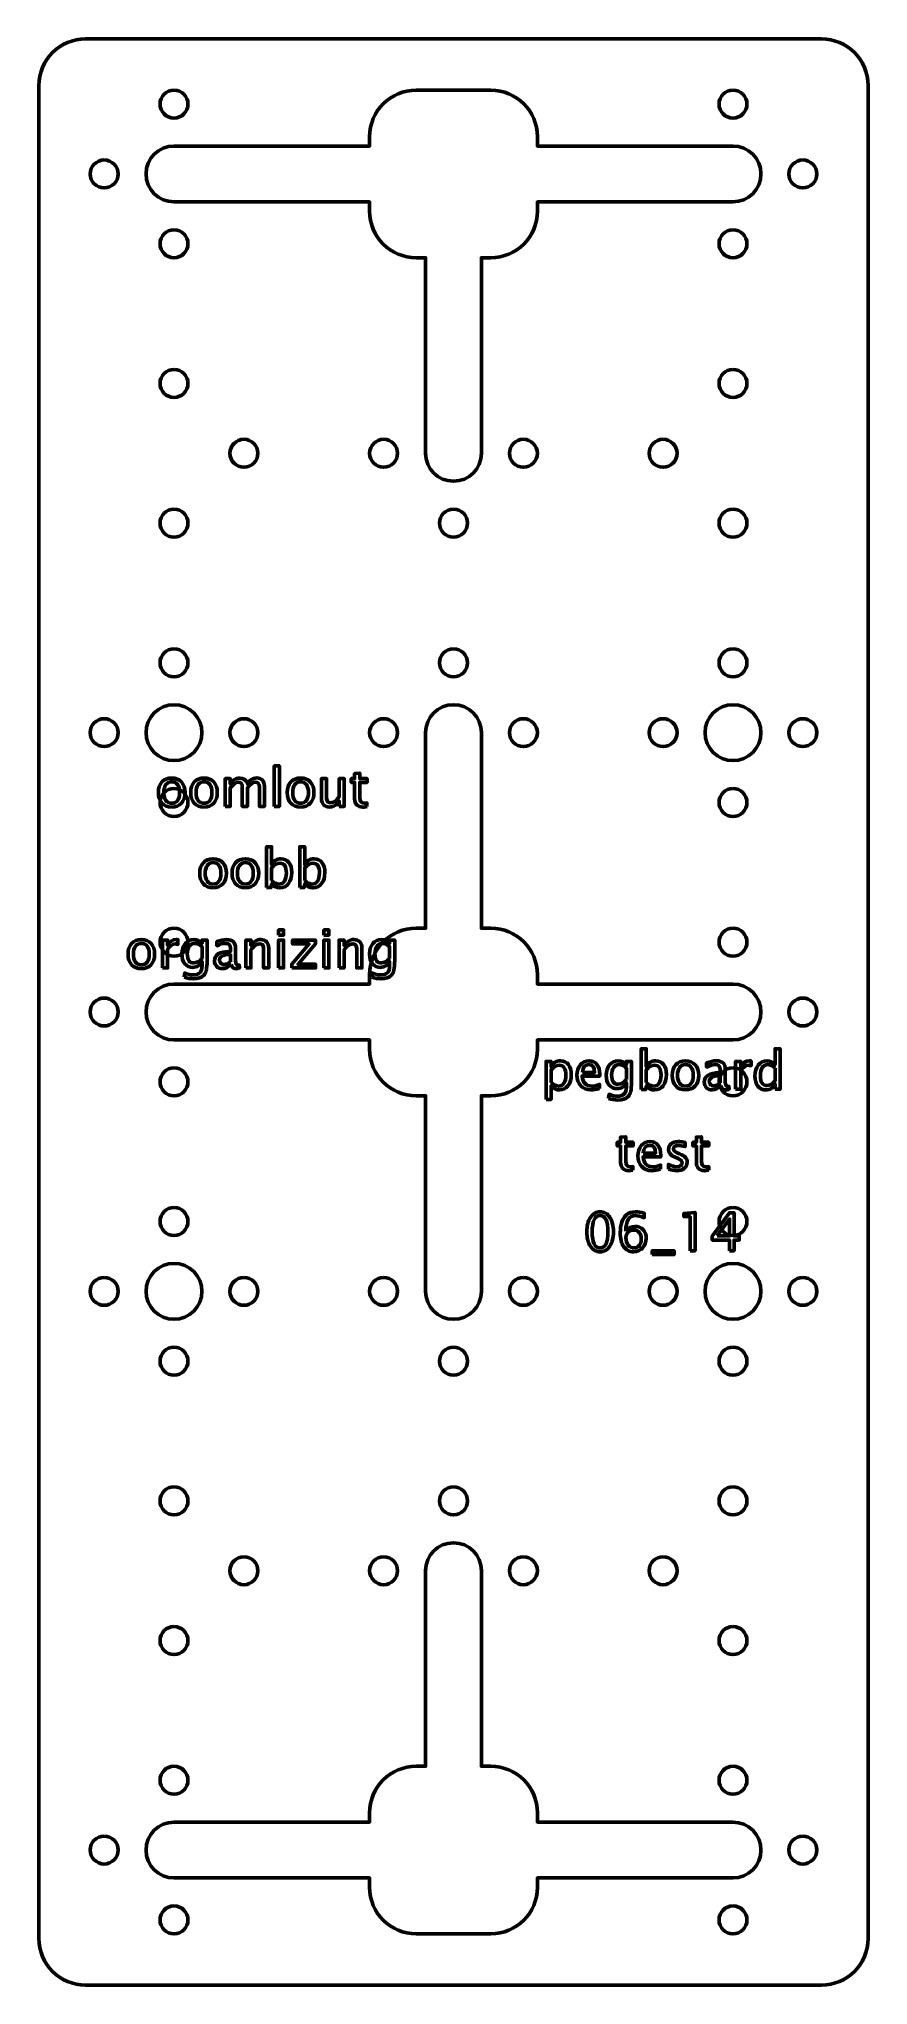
# Model space of a CAD drawing. Header units: centimetres. Extents: x -4.5 to 4.5, y -10.4 to 10.4.
import ezdxf

# ---------------------------------------------------------------- set-up
doc = ezdxf.new("R2010")
doc.units = ezdxf.units.CM
doc.header["$MEASUREMENT"] = 0
doc.layers.add('Layer 1', color=7, linetype='Continuous')

msp = doc.modelspace()

# ---------------------------------------------------------------- linework, layer by layer
at = {"layer": 'Layer 1', "lineweight": 53}
for centre, major_axis in [((-3, 9.75), (0, 0.15)), ((3, 9.75), (0, 0.15)), ((-3.75, 9), (0, 0.15)), ((3.75, 9), (0, 0.15)), ((-3, 8.25), (0, 0.15)), ((3, 8.25), (0, 0.15)), ((-3, 6.75), (0, 0.15)), ((3, 6.75), (0, 0.15)), ((-2.25, 6), (0, 0.15)), ((-0.75, 6), (0, 0.15)), ((0.75, 6), (0, 0.15)), ((2.25, 6), (0, 0.15)), ((-3, 5.25), (0, 0.15)), ((0, 5.25), (0, 0.15)), ((3, 5.25), (0, 0.15)), ((-3, 3.75), (0, 0.15)), ((0, 3.75), (0, 0.15)), ((3, 3.75), (0, 0.15)), ((-3.75, 3), (0, 0.15)), ((-2.99999, 2.99999), (0, 0.30001)), ((-2.25, 3), (0, 0.15)), ((-0.75, 3), (0, 0.15)), ((0.75, 3), (0, 0.15)), ((2.25, 3), (0, 0.15)), ((3.00001, 2.99999), (0, 0.30001)), ((3.75, 3), (0, 0.15)), ((-3, 2.25), (0, 0.15)), ((3, 2.25), (0, 0.15)), ((-3, 0.75), (0, 0.15)), ((3, 0.75), (0, 0.15)), ((-3.75, 0), (0, 0.15)), ((3.75, 0), (0, 0.15)), ((-3, -0.75), (0, 0.15)), ((3, -0.75), (0, 0.15)), ((-3, -2.25), (0, 0.15)), ((3, -2.25), (0, 0.15)), ((-2.99999, -3.00001), (0, 0.30001)), ((3.00001, -3.00001), (0, 0.30001)), ((-3.75, -3), (0, 0.15)), ((-2.25, -3), (0, 0.15)), ((-0.75, -3), (0, 0.15)), ((0.75, -3), (0, 0.15)), ((2.25, -3), (0, 0.15)), ((3.75, -3), (0, 0.15)), ((-3, -3.75), (0, 0.15)), ((0, -3.75), (0, 0.15)), ((3, -3.75), (0, 0.15)), ((-3, -5.25), (0, 0.15)), ((0, -5.25), (0, 0.15)), ((3, -5.25), (0, 0.15)), ((-2.25, -6), (0, 0.15)), ((-0.75, -6), (0, 0.15)), ((0.75, -6), (0, 0.15)), ((2.25, -6), (0, 0.15)), ((-3, -6.75), (0, 0.15)), ((3, -6.75), (0, 0.15)), ((-3, -8.25), (0, 0.15)), ((3, -8.25), (0, 0.15)), ((-3.75, -9), (0, 0.15)), ((3.75, -9), (0, 0.15)), ((-3, -9.75), (0, 0.15)), ((3, -9.75), (0, 0.15))]:
    msp.add_ellipse(centre, major_axis=major_axis, ratio=1, dxfattribs=at)
for points, knots in [([(-4.45, -9.95), (-4.45, -9.95), (-4.45, 9.95), (-4.45, 9.95), (-4.45, 9.95), (-4.45, 10.22614), (-4.22614, 10.45), (-3.95, 10.45), (-3.95, 10.45), (-3.95, 10.45), (3.95, 10.45), (3.95, 10.45), (3.95, 10.45), (4.22614, 10.45), (4.45, 10.22614), (4.45, 9.95), (4.45, 9.95), (4.45, 9.95), (4.45, -9.95), (4.45, -9.95), (4.45, -9.95), (4.45, -10.22614), (4.22614, -10.45), (3.95, -10.45), (3.95, -10.45), (3.95, -10.45), (-3.95, -10.45), (-3.95, -10.45), (-3.95, -10.45), (-4.22614, -10.45), (-4.45, -10.22614), (-4.45, -9.95)], [0, 0, 0, 0, 0.11111111, 0.11111111, 0.11111111, 0.11111111, 0.22222222, 0.22222222, 0.22222222, 0.22222222, 0.33333333, 0.33333333, 0.33333333, 0.33333333, 0.44444444, 0.44444444, 0.44444444, 0.44444444, 0.55555556, 0.55555556, 0.55555556, 0.55555556, 0.66666667, 0.66666667, 0.66666667, 0.66666667, 0.77777778, 0.77777778, 0.77777778, 0.77777778, 1, 1, 1, 1]), ([(-0.9, 8.6), (-0.9, 8.6), (-0.9, 8.7), (-0.9, 8.7), (-0.9, 8.7), (-0.9, 8.7), (-3, 8.7), (-3, 8.7), (-3, 8.7), (-3.16569, 8.7), (-3.3, 8.83431), (-3.3, 9), (-3.3, 9), (-3.3, 9.16569), (-3.16569, 9.3), (-3, 9.3), (-3, 9.3), (-3, 9.3), (-0.9, 9.3), (-0.9, 9.3), (-0.9, 9.3), (-0.9, 9.3), (-0.9, 9.4), (-0.9, 9.4), (-0.9, 9.4), (-0.9, 9.67614), (-0.67614, 9.9), (-0.4, 9.9), (-0.4, 9.9), (-0.4, 9.9), (-0.3, 9.9), (-0.3, 9.9), (-0.3, 9.9), (-0.3, 9.9), (0.3, 9.9), (0.3, 9.9), (0.3, 9.9), (0.3, 9.9), (0.4, 9.9), (0.4, 9.9), (0.4, 9.9), (0.67614, 9.9), (0.9, 9.67614), (0.9, 9.4), (0.9, 9.4), (0.9, 9.4), (0.9, 9.3), (0.9, 9.3), (0.9, 9.3), (0.9, 9.3), (3, 9.3), (3, 9.3), (3, 9.3), (3.16569, 9.3), (3.3, 9.16569), (3.3, 9), (3.3, 9), (3.3, 8.83431), (3.16569, 8.7), (3, 8.7), (3, 8.7), (3, 8.7), (0.9, 8.7), (0.9, 8.7), (0.9, 8.7), (0.9, 8.7), (0.9, 8.6), (0.9, 8.6), (0.9, 8.6), (0.9, 8.32386), (0.67614, 8.1), (0.4, 8.1), (0.4, 8.1), (0.4, 8.1), (0.3, 8.1), (0.3, 8.1), (0.3, 8.1), (0.3, 8.1), (0.3, 6), (0.3, 6), (0.3, 6), (0.3, 5.83431), (0.16569, 5.7), (0, 5.7), (0, 5.7), (-0.16569, 5.7), (-0.3, 5.83431), (-0.3, 6), (-0.3, 6), (-0.3, 6), (-0.3, 8.1), (-0.3, 8.1), (-0.3, 8.1), (-0.3, 8.1), (-0.4, 8.1), (-0.4, 8.1), (-0.4, 8.1), (-0.67614, 8.1), (-0.9, 8.32386), (-0.9, 8.6)], [0, 0, 0, 0, 0.03846154, 0.03846154, 0.03846154, 0.03846154, 0.07692308, 0.07692308, 0.07692308, 0.07692308, 0.11538462, 0.11538462, 0.11538462, 0.11538462, 0.15384615, 0.15384615, 0.15384615, 0.15384615, 0.19230769, 0.19230769, 0.19230769, 0.19230769, 0.23076923, 0.23076923, 0.23076923, 0.23076923, 0.26923077, 0.26923077, 0.26923077, 0.26923077, 0.30769231, 0.30769231, 0.30769231, 0.30769231, 0.34615385, 0.34615385, 0.34615385, 0.34615385, 0.38461538, 0.38461538, 0.38461538, 0.38461538, 0.42307692, 0.42307692, 0.42307692, 0.42307692, 0.46153846, 0.46153846, 0.46153846, 0.46153846, 0.5, 0.5, 0.5, 0.5, 0.53846154, 0.53846154, 0.53846154, 0.53846154, 0.57692308, 0.57692308, 0.57692308, 0.57692308, 0.61538462, 0.61538462, 0.61538462, 0.61538462, 0.65384615, 0.65384615, 0.65384615, 0.65384615, 0.69230769, 0.69230769, 0.69230769, 0.69230769, 0.73076923, 0.73076923, 0.73076923, 0.73076923, 0.76923077, 0.76923077, 0.76923077, 0.76923077, 0.80769231, 0.80769231, 0.80769231, 0.80769231, 0.84615385, 0.84615385, 0.84615385, 0.84615385, 0.88461538, 0.88461538, 0.88461538, 0.88461538, 0.92307692, 0.92307692, 0.92307692, 0.92307692, 1, 1, 1, 1]), ([(-0.9, -0.4), (-0.9, -0.4), (-0.9, -0.3), (-0.9, -0.3), (-0.9, -0.3), (-0.9, -0.3), (-3, -0.3), (-3, -0.3), (-3, -0.3), (-3.16569, -0.3), (-3.3, -0.16569), (-3.3, 0), (-3.3, 0), (-3.3, 0.16569), (-3.16569, 0.3), (-3, 0.3), (-3, 0.3), (-3, 0.3), (-0.9, 0.3), (-0.9, 0.3), (-0.9, 0.3), (-0.9, 0.3), (-0.9, 0.4), (-0.9, 0.4), (-0.9, 0.4), (-0.9, 0.67614), (-0.67614, 0.9), (-0.4, 0.9), (-0.4, 0.9), (-0.4, 0.9), (-0.3, 0.9), (-0.3, 0.9), (-0.3, 0.9), (-0.3, 0.9), (-0.3, 3), (-0.3, 3), (-0.3, 3), (-0.3, 3.16569), (-0.16569, 3.3), (0, 3.3), (0, 3.3), (0.16569, 3.3), (0.3, 3.16569), (0.3, 3), (0.3, 3), (0.3, 3), (0.3, 0.9), (0.3, 0.9), (0.3, 0.9), (0.3, 0.9), (0.4, 0.9), (0.4, 0.9), (0.4, 0.9), (0.67614, 0.9), (0.9, 0.67614), (0.9, 0.4), (0.9, 0.4), (0.9, 0.4), (0.9, 0.3), (0.9, 0.3), (0.9, 0.3), (0.9, 0.3), (3, 0.3), (3, 0.3), (3, 0.3), (3.16569, 0.3), (3.3, 0.16569), (3.3, 0), (3.3, 0), (3.3, -0.16569), (3.16569, -0.3), (3, -0.3), (3, -0.3), (3, -0.3), (0.9, -0.3), (0.9, -0.3), (0.9, -0.3), (0.9, -0.3), (0.9, -0.4), (0.9, -0.4), (0.9, -0.4), (0.9, -0.67614), (0.67614, -0.9), (0.4, -0.9), (0.4, -0.9), (0.4, -0.9), (0.3, -0.9), (0.3, -0.9), (0.3, -0.9), (0.3, -0.9), (0.3, -3), (0.3, -3), (0.3, -3), (0.3, -3.16569), (0.16569, -3.3), (0, -3.3), (0, -3.3), (-0.16569, -3.3), (-0.3, -3.16569), (-0.3, -3), (-0.3, -3), (-0.3, -3), (-0.3, -0.9), (-0.3, -0.9), (-0.3, -0.9), (-0.3, -0.9), (-0.4, -0.9), (-0.4, -0.9), (-0.4, -0.9), (-0.67614, -0.9), (-0.9, -0.67614), (-0.9, -0.4)], [0, 0, 0, 0, 0.03448276, 0.03448276, 0.03448276, 0.03448276, 0.06896552, 0.06896552, 0.06896552, 0.06896552, 0.10344828, 0.10344828, 0.10344828, 0.10344828, 0.13793103, 0.13793103, 0.13793103, 0.13793103, 0.17241379, 0.17241379, 0.17241379, 0.17241379, 0.20689655, 0.20689655, 0.20689655, 0.20689655, 0.24137931, 0.24137931, 0.24137931, 0.24137931, 0.27586207, 0.27586207, 0.27586207, 0.27586207, 0.31034483, 0.31034483, 0.31034483, 0.31034483, 0.34482759, 0.34482759, 0.34482759, 0.34482759, 0.37931034, 0.37931034, 0.37931034, 0.37931034, 0.4137931, 0.4137931, 0.4137931, 0.4137931, 0.44827586, 0.44827586, 0.44827586, 0.44827586, 0.48275862, 0.48275862, 0.48275862, 0.48275862, 0.51724138, 0.51724138, 0.51724138, 0.51724138, 0.55172414, 0.55172414, 0.55172414, 0.55172414, 0.5862069, 0.5862069, 0.5862069, 0.5862069, 0.62068966, 0.62068966, 0.62068966, 0.62068966, 0.65517241, 0.65517241, 0.65517241, 0.65517241, 0.68965517, 0.68965517, 0.68965517, 0.68965517, 0.72413793, 0.72413793, 0.72413793, 0.72413793, 0.75862069, 0.75862069, 0.75862069, 0.75862069, 0.79310345, 0.79310345, 0.79310345, 0.79310345, 0.82758621, 0.82758621, 0.82758621, 0.82758621, 0.86206897, 0.86206897, 0.86206897, 0.86206897, 0.89655172, 0.89655172, 0.89655172, 0.89655172, 0.93103448, 0.93103448, 0.93103448, 0.93103448, 1, 1, 1, 1]), ([(-0.9, -9.4), (-0.9, -9.4), (-0.9, -9.3), (-0.9, -9.3), (-0.9, -9.3), (-0.9, -9.3), (-3, -9.3), (-3, -9.3), (-3, -9.3), (-3.16569, -9.3), (-3.3, -9.16569), (-3.3, -9), (-3.3, -9), (-3.3, -8.83431), (-3.16569, -8.7), (-3, -8.7), (-3, -8.7), (-3, -8.7), (-0.9, -8.7), (-0.9, -8.7), (-0.9, -8.7), (-0.9, -8.7), (-0.9, -8.6), (-0.9, -8.6), (-0.9, -8.6), (-0.9, -8.32386), (-0.67614, -8.1), (-0.4, -8.1), (-0.4, -8.1), (-0.4, -8.1), (-0.3, -8.1), (-0.3, -8.1), (-0.3, -8.1), (-0.3, -8.1), (-0.3, -6), (-0.3, -6), (-0.3, -6), (-0.3, -5.83431), (-0.16569, -5.7), (0, -5.7), (0, -5.7), (0.16569, -5.7), (0.3, -5.83431), (0.3, -6), (0.3, -6), (0.3, -6), (0.3, -8.1), (0.3, -8.1), (0.3, -8.1), (0.3, -8.1), (0.4, -8.1), (0.4, -8.1), (0.4, -8.1), (0.67614, -8.1), (0.9, -8.32386), (0.9, -8.6), (0.9, -8.6), (0.9, -8.6), (0.9, -8.7), (0.9, -8.7), (0.9, -8.7), (0.9, -8.7), (3, -8.7), (3, -8.7), (3, -8.7), (3.16569, -8.7), (3.3, -8.83431), (3.3, -9), (3.3, -9), (3.3, -9.16569), (3.16569, -9.3), (3, -9.3), (3, -9.3), (3, -9.3), (0.9, -9.3), (0.9, -9.3), (0.9, -9.3), (0.9, -9.3), (0.9, -9.4), (0.9, -9.4), (0.9, -9.4), (0.9, -9.67614), (0.67614, -9.9), (0.4, -9.9), (0.4, -9.9), (0.4, -9.9), (0.3, -9.9), (0.3, -9.9), (0.3, -9.9), (0.3, -9.9), (-0.3, -9.9), (-0.3, -9.9), (-0.3, -9.9), (-0.3, -9.9), (-0.4, -9.9), (-0.4, -9.9), (-0.4, -9.9), (-0.67614, -9.9), (-0.9, -9.67614), (-0.9, -9.4)], [0, 0, 0, 0, 0.03846154, 0.03846154, 0.03846154, 0.03846154, 0.07692308, 0.07692308, 0.07692308, 0.07692308, 0.11538462, 0.11538462, 0.11538462, 0.11538462, 0.15384615, 0.15384615, 0.15384615, 0.15384615, 0.19230769, 0.19230769, 0.19230769, 0.19230769, 0.23076923, 0.23076923, 0.23076923, 0.23076923, 0.26923077, 0.26923077, 0.26923077, 0.26923077, 0.30769231, 0.30769231, 0.30769231, 0.30769231, 0.34615385, 0.34615385, 0.34615385, 0.34615385, 0.38461538, 0.38461538, 0.38461538, 0.38461538, 0.42307692, 0.42307692, 0.42307692, 0.42307692, 0.46153846, 0.46153846, 0.46153846, 0.46153846, 0.5, 0.5, 0.5, 0.5, 0.53846154, 0.53846154, 0.53846154, 0.53846154, 0.57692308, 0.57692308, 0.57692308, 0.57692308, 0.61538462, 0.61538462, 0.61538462, 0.61538462, 0.65384615, 0.65384615, 0.65384615, 0.65384615, 0.69230769, 0.69230769, 0.69230769, 0.69230769, 0.73076923, 0.73076923, 0.73076923, 0.73076923, 0.76923077, 0.76923077, 0.76923077, 0.76923077, 0.80769231, 0.80769231, 0.80769231, 0.80769231, 0.84615385, 0.84615385, 0.84615385, 0.84615385, 0.88461538, 0.88461538, 0.88461538, 0.88461538, 0.92307692, 0.92307692, 0.92307692, 0.92307692, 1, 1, 1, 1])]:
    msp.add_open_spline(points, degree=3, knots=knots, dxfattribs=at)
at = {"layer": 'Layer 1', "color": 5, "lineweight": 53}
for points, knots in [([(-3.02482, 2.20056), (-3.06875, 2.20056), (-3.10356, 2.21457), (-3.12914, 2.24261), (-3.12914, 2.24261), (-3.15483, 2.27064), (-3.16762, 2.30874), (-3.16762, 2.35681), (-3.16762, 2.35681), (-3.16762, 2.40479), (-3.15483, 2.4428), (-3.12914, 2.47074), (-3.12914, 2.47074), (-3.10356, 2.49868), (-3.06875, 2.51269), (-3.02482, 2.51269), (-3.02482, 2.51269), (-2.98088, 2.51269), (-2.94608, 2.49868), (-2.92049, 2.47074), (-2.92049, 2.47074), (-2.89481, 2.4428), (-2.88201, 2.40479), (-2.88201, 2.35681), (-2.88201, 2.35681), (-2.88201, 2.30874), (-2.89481, 2.27064), (-2.92049, 2.24261), (-2.92049, 2.24261), (-2.94608, 2.21457), (-2.98088, 2.20056), (-3.02482, 2.20056)], [0, 0, 0, 0, 0.11111111, 0.11111111, 0.11111111, 0.11111111, 0.22222222, 0.22222222, 0.22222222, 0.22222222, 0.33333333, 0.33333333, 0.33333333, 0.33333333, 0.44444444, 0.44444444, 0.44444444, 0.44444444, 0.55555556, 0.55555556, 0.55555556, 0.55555556, 0.66666667, 0.66666667, 0.66666667, 0.66666667, 0.77777778, 0.77777778, 0.77777778, 0.77777778, 1, 1, 1, 1]), ([(-2.67807, 2.20056), (-2.722, 2.20056), (-2.75681, 2.21457), (-2.78239, 2.24261), (-2.78239, 2.24261), (-2.80808, 2.27064), (-2.82087, 2.30874), (-2.82087, 2.35681), (-2.82087, 2.35681), (-2.82087, 2.40479), (-2.80808, 2.4428), (-2.78239, 2.47074), (-2.78239, 2.47074), (-2.75681, 2.49868), (-2.722, 2.51269), (-2.67807, 2.51269), (-2.67807, 2.51269), (-2.63413, 2.51269), (-2.59933, 2.49868), (-2.57374, 2.47074), (-2.57374, 2.47074), (-2.54806, 2.4428), (-2.53526, 2.40479), (-2.53526, 2.35681), (-2.53526, 2.35681), (-2.53526, 2.30874), (-2.54806, 2.27064), (-2.57374, 2.24261), (-2.57374, 2.24261), (-2.59933, 2.21457), (-2.63413, 2.20056), (-2.67807, 2.20056)], [0, 0, 0, 0, 0.11111111, 0.11111111, 0.11111111, 0.11111111, 0.22222222, 0.22222222, 0.22222222, 0.22222222, 0.33333333, 0.33333333, 0.33333333, 0.33333333, 0.44444444, 0.44444444, 0.44444444, 0.44444444, 0.55555556, 0.55555556, 0.55555556, 0.55555556, 0.66666667, 0.66666667, 0.66666667, 0.66666667, 0.77777778, 0.77777778, 0.77777778, 0.77777778, 1, 1, 1, 1]), ([(-2.45041, 2.20733), (-2.45041, 2.20733), (-2.45041, 2.50648), (-2.45041, 2.50648), (-2.45041, 2.50648), (-2.45041, 2.50648), (-2.39623, 2.50648), (-2.39623, 2.50648), (-2.39623, 2.50648), (-2.39623, 2.50648), (-2.39623, 2.44995), (-2.39623, 2.44995), (-2.39623, 2.44995), (-2.36979, 2.49181), (-2.33593, 2.51269), (-2.29444, 2.51269), (-2.29444, 2.51269), (-2.25446, 2.51269), (-2.22727, 2.49181), (-2.21278, 2.44995), (-2.21278, 2.44995), (-2.1871, 2.49218), (-2.15361, 2.51326), (-2.1125, 2.51326), (-2.1125, 2.51326), (-2.08626, 2.51326), (-2.06584, 2.50554), (-2.05126, 2.49002), (-2.05126, 2.49002), (-2.03668, 2.4745), (-2.02934, 2.45277), (-2.02934, 2.42483), (-2.02934, 2.42483), (-2.02934, 2.42483), (-2.02934, 2.20733), (-2.02934, 2.20733), (-2.02934, 2.20733), (-2.02934, 2.20733), (-2.08353, 2.20733), (-2.08353, 2.20733), (-2.08353, 2.20733), (-2.08353, 2.20733), (-2.08353, 2.41589), (-2.08353, 2.41589), (-2.08353, 2.41589), (-2.08353, 2.44995), (-2.09707, 2.46697), (-2.12417, 2.46697), (-2.12417, 2.46697), (-2.1523, 2.46697), (-2.18183, 2.44712), (-2.21278, 2.40733), (-2.21278, 2.40733), (-2.21278, 2.40733), (-2.21278, 2.20733), (-2.21278, 2.20733), (-2.21278, 2.20733), (-2.21278, 2.20733), (-2.26697, 2.20733), (-2.26697, 2.20733), (-2.26697, 2.20733), (-2.26697, 2.20733), (-2.26697, 2.41608), (-2.26697, 2.41608), (-2.26697, 2.41608), (-2.26697, 2.45042), (-2.28071, 2.46754), (-2.30827, 2.46754), (-2.30827, 2.46754), (-2.33564, 2.46754), (-2.365, 2.44759), (-2.39623, 2.40761), (-2.39623, 2.40761), (-2.39623, 2.40761), (-2.39623, 2.20733), (-2.39623, 2.20733), (-2.39623, 2.20733), (-2.39623, 2.20733), (-2.45041, 2.20733), (-2.45041, 2.20733)], [0, 0, 0, 0, 0.04761905, 0.04761905, 0.04761905, 0.04761905, 0.0952381, 0.0952381, 0.0952381, 0.0952381, 0.14285714, 0.14285714, 0.14285714, 0.14285714, 0.19047619, 0.19047619, 0.19047619, 0.19047619, 0.23809524, 0.23809524, 0.23809524, 0.23809524, 0.28571429, 0.28571429, 0.28571429, 0.28571429, 0.33333333, 0.33333333, 0.33333333, 0.33333333, 0.38095238, 0.38095238, 0.38095238, 0.38095238, 0.42857143, 0.42857143, 0.42857143, 0.42857143, 0.47619048, 0.47619048, 0.47619048, 0.47619048, 0.52380952, 0.52380952, 0.52380952, 0.52380952, 0.57142857, 0.57142857, 0.57142857, 0.57142857, 0.61904762, 0.61904762, 0.61904762, 0.61904762, 0.66666667, 0.66666667, 0.66666667, 0.66666667, 0.71428571, 0.71428571, 0.71428571, 0.71428571, 0.76190476, 0.76190476, 0.76190476, 0.76190476, 0.80952381, 0.80952381, 0.80952381, 0.80952381, 0.85714286, 0.85714286, 0.85714286, 0.85714286, 0.9047619, 0.9047619, 0.9047619, 0.9047619, 1, 1, 1, 1]), ([(-1.92341, 2.20733), (-1.92341, 2.20733), (-1.92341, 2.64251), (-1.92341, 2.64251), (-1.92341, 2.64251), (-1.92341, 2.64251), (-1.86923, 2.64251), (-1.86923, 2.64251), (-1.86923, 2.64251), (-1.86923, 2.64251), (-1.86923, 2.20733), (-1.86923, 2.20733), (-1.86923, 2.20733), (-1.86923, 2.20733), (-1.92341, 2.20733), (-1.92341, 2.20733)], [0, 0, 0, 0, 0.2, 0.2, 0.2, 0.2, 0.4, 0.4, 0.4, 0.4, 0.6, 0.6, 0.6, 0.6, 1, 1, 1, 1]), ([(-1.6412, 2.20056), (-1.68513, 2.20056), (-1.71994, 2.21457), (-1.74552, 2.24261), (-1.74552, 2.24261), (-1.77121, 2.27064), (-1.784, 2.30874), (-1.784, 2.35681), (-1.784, 2.35681), (-1.784, 2.40479), (-1.77121, 2.4428), (-1.74552, 2.47074), (-1.74552, 2.47074), (-1.71994, 2.49868), (-1.68513, 2.51269), (-1.6412, 2.51269), (-1.6412, 2.51269), (-1.59726, 2.51269), (-1.56246, 2.49868), (-1.53687, 2.47074), (-1.53687, 2.47074), (-1.51119, 2.4428), (-1.49839, 2.40479), (-1.49839, 2.35681), (-1.49839, 2.35681), (-1.49839, 2.30874), (-1.51119, 2.27064), (-1.53687, 2.24261), (-1.53687, 2.24261), (-1.56246, 2.21457), (-1.59726, 2.20056), (-1.6412, 2.20056)], [0, 0, 0, 0, 0.11111111, 0.11111111, 0.11111111, 0.11111111, 0.22222222, 0.22222222, 0.22222222, 0.22222222, 0.33333333, 0.33333333, 0.33333333, 0.33333333, 0.44444444, 0.44444444, 0.44444444, 0.44444444, 0.55555556, 0.55555556, 0.55555556, 0.55555556, 0.66666667, 0.66666667, 0.66666667, 0.66666667, 0.77777778, 0.77777778, 0.77777778, 0.77777778, 1, 1, 1, 1]), ([(-0.92944, 2.20742), (-0.94619, 2.20281), (-0.96077, 2.20056), (-0.97309, 2.20056), (-0.97309, 2.20056), (-1.00075, 2.20056), (-1.02229, 2.20846), (-1.03772, 2.22426), (-1.03772, 2.22426), (-1.05324, 2.24007), (-1.06096, 2.26199), (-1.06096, 2.29011), (-1.06096, 2.29011), (-1.06096, 2.29011), (-1.06096, 2.46584), (-1.06096, 2.46584), (-1.06096, 2.46584), (-1.06096, 2.46584), (-1.0984, 2.46584), (-1.0984, 2.46584), (-1.0984, 2.46584), (-1.0984, 2.46584), (-1.0984, 2.50648), (-1.0984, 2.50648), (-1.0984, 2.50648), (-1.0984, 2.50648), (-1.06096, 2.50648), (-1.06096, 2.50648), (-1.06096, 2.50648), (-1.06096, 2.50648), (-1.06096, 2.56058), (-1.06096, 2.56058), (-1.06096, 2.56058), (-1.06096, 2.56058), (-1.00677, 2.56575), (-1.00677, 2.56575), (-1.00677, 2.56575), (-1.00677, 2.56575), (-1.00677, 2.50648), (-1.00677, 2.50648), (-1.00677, 2.50648), (-1.00677, 2.50648), (-0.92831, 2.50648), (-0.92831, 2.50648), (-0.92831, 2.50648), (-0.92831, 2.50648), (-0.92831, 2.46584), (-0.92831, 2.46584), (-0.92831, 2.46584), (-0.92831, 2.46584), (-1.00677, 2.46584), (-1.00677, 2.46584), (-1.00677, 2.46584), (-1.00677, 2.46584), (-1.00677, 2.2999), (-1.00677, 2.2999), (-1.00677, 2.2999), (-1.00677, 2.26076), (-0.98974, 2.2412), (-0.95578, 2.2412), (-0.95578, 2.2412), (-0.94854, 2.2412), (-0.93979, 2.24242), (-0.92944, 2.24477), (-0.92944, 2.24477), (-0.92944, 2.24477), (-0.92944, 2.20742), (-0.92944, 2.20742)], [0, 0, 0, 0, 0.05555556, 0.05555556, 0.05555556, 0.05555556, 0.11111111, 0.11111111, 0.11111111, 0.11111111, 0.16666667, 0.16666667, 0.16666667, 0.16666667, 0.22222222, 0.22222222, 0.22222222, 0.22222222, 0.27777778, 0.27777778, 0.27777778, 0.27777778, 0.33333333, 0.33333333, 0.33333333, 0.33333333, 0.38888889, 0.38888889, 0.38888889, 0.38888889, 0.44444444, 0.44444444, 0.44444444, 0.44444444, 0.5, 0.5, 0.5, 0.5, 0.55555556, 0.55555556, 0.55555556, 0.55555556, 0.61111111, 0.61111111, 0.61111111, 0.61111111, 0.66666667, 0.66666667, 0.66666667, 0.66666667, 0.72222222, 0.72222222, 0.72222222, 0.72222222, 0.77777778, 0.77777778, 0.77777778, 0.77777778, 0.83333333, 0.83333333, 0.83333333, 0.83333333, 0.88888889, 0.88888889, 0.88888889, 0.88888889, 1, 1, 1, 1]), ([(-3.02491, 2.2412), (-2.9981, 2.2412), (-2.97722, 2.25126), (-2.96235, 2.27149), (-2.96235, 2.27149), (-2.94758, 2.29162), (-2.94015, 2.32012), (-2.94015, 2.35681), (-2.94015, 2.35681), (-2.94015, 2.39341), (-2.94758, 2.42182), (-2.96235, 2.44195), (-2.96235, 2.44195), (-2.97722, 2.46199), (-2.9981, 2.47205), (-3.02491, 2.47205), (-3.02491, 2.47205), (-3.05182, 2.47205), (-3.0727, 2.46199), (-3.08738, 2.44195), (-3.08738, 2.44195), (-3.10215, 2.42182), (-3.10948, 2.39341), (-3.10948, 2.35681), (-3.10948, 2.35681), (-3.10948, 2.32012), (-3.10215, 2.29162), (-3.08738, 2.27149), (-3.08738, 2.27149), (-3.0727, 2.25126), (-3.05182, 2.2412), (-3.02491, 2.2412)], [0, 0, 0, 0, 0.11111111, 0.11111111, 0.11111111, 0.11111111, 0.22222222, 0.22222222, 0.22222222, 0.22222222, 0.33333333, 0.33333333, 0.33333333, 0.33333333, 0.44444444, 0.44444444, 0.44444444, 0.44444444, 0.55555556, 0.55555556, 0.55555556, 0.55555556, 0.66666667, 0.66666667, 0.66666667, 0.66666667, 0.77777778, 0.77777778, 0.77777778, 0.77777778, 1, 1, 1, 1]), ([(-2.67816, 2.2412), (-2.65135, 2.2412), (-2.63047, 2.25126), (-2.6156, 2.27149), (-2.6156, 2.27149), (-2.60083, 2.29162), (-2.5934, 2.32012), (-2.5934, 2.35681), (-2.5934, 2.35681), (-2.5934, 2.39341), (-2.60083, 2.42182), (-2.6156, 2.44195), (-2.6156, 2.44195), (-2.63047, 2.46199), (-2.65135, 2.47205), (-2.67816, 2.47205), (-2.67816, 2.47205), (-2.70507, 2.47205), (-2.72595, 2.46199), (-2.74063, 2.44195), (-2.74063, 2.44195), (-2.7554, 2.42182), (-2.76273, 2.39341), (-2.76273, 2.35681), (-2.76273, 2.35681), (-2.76273, 2.32012), (-2.7554, 2.29162), (-2.74063, 2.27149), (-2.74063, 2.27149), (-2.72595, 2.25126), (-2.70507, 2.2412), (-2.67816, 2.2412)], [0, 0, 0, 0, 0.11111111, 0.11111111, 0.11111111, 0.11111111, 0.22222222, 0.22222222, 0.22222222, 0.22222222, 0.33333333, 0.33333333, 0.33333333, 0.33333333, 0.44444444, 0.44444444, 0.44444444, 0.44444444, 0.55555556, 0.55555556, 0.55555556, 0.55555556, 0.66666667, 0.66666667, 0.66666667, 0.66666667, 0.77777778, 0.77777778, 0.77777778, 0.77777778, 1, 1, 1, 1]), ([(-1.64129, 2.2412), (-1.61448, 2.2412), (-1.5936, 2.25126), (-1.57873, 2.27149), (-1.57873, 2.27149), (-1.56396, 2.29162), (-1.55653, 2.32012), (-1.55653, 2.35681), (-1.55653, 2.35681), (-1.55653, 2.39341), (-1.56396, 2.42182), (-1.57873, 2.44195), (-1.57873, 2.44195), (-1.5936, 2.46199), (-1.61448, 2.47205), (-1.64129, 2.47205), (-1.64129, 2.47205), (-1.6682, 2.47205), (-1.68908, 2.46199), (-1.70376, 2.44195), (-1.70376, 2.44195), (-1.71853, 2.42182), (-1.72586, 2.39341), (-1.72586, 2.35681), (-1.72586, 2.35681), (-1.72586, 2.32012), (-1.71853, 2.29162), (-1.70376, 2.27149), (-1.70376, 2.27149), (-1.68908, 2.25126), (-1.6682, 2.2412), (-1.64129, 2.2412)], [0, 0, 0, 0, 0.11111111, 0.11111111, 0.11111111, 0.11111111, 0.22222222, 0.22222222, 0.22222222, 0.22222222, 0.33333333, 0.33333333, 0.33333333, 0.33333333, 0.44444444, 0.44444444, 0.44444444, 0.44444444, 0.55555556, 0.55555556, 0.55555556, 0.55555556, 0.66666667, 0.66666667, 0.66666667, 0.66666667, 0.77777778, 0.77777778, 0.77777778, 0.77777778, 1, 1, 1, 1]), ([(-1.22615, 2.20733), (-1.22615, 2.20733), (-1.22615, 2.26359), (-1.22615, 2.26359), (-1.22615, 2.26359), (-1.25503, 2.22154), (-1.29012, 2.20056), (-1.33132, 2.20056), (-1.33132, 2.20056), (-1.35748, 2.20056), (-1.37827, 2.20874), (-1.39369, 2.2252), (-1.39369, 2.2252), (-1.40922, 2.24167), (-1.41693, 2.26377), (-1.41693, 2.29171), (-1.41693, 2.29171), (-1.41693, 2.29171), (-1.41693, 2.50648), (-1.41693, 2.50648), (-1.41693, 2.50648), (-1.41693, 2.50648), (-1.36274, 2.50648), (-1.36274, 2.50648), (-1.36274, 2.50648), (-1.36274, 2.50648), (-1.36274, 2.3094), (-1.36274, 2.3094), (-1.36274, 2.3094), (-1.36274, 2.28692), (-1.35945, 2.27102), (-1.35296, 2.26161), (-1.35296, 2.26161), (-1.34638, 2.25211), (-1.33546, 2.24741), (-1.32013, 2.24741), (-1.32013, 2.24741), (-1.28702, 2.24741), (-1.25559, 2.26914), (-1.22615, 2.31269), (-1.22615, 2.31269), (-1.22615, 2.31269), (-1.22615, 2.50648), (-1.22615, 2.50648), (-1.22615, 2.50648), (-1.22615, 2.50648), (-1.17196, 2.50648), (-1.17196, 2.50648), (-1.17196, 2.50648), (-1.17196, 2.50648), (-1.17196, 2.20733), (-1.17196, 2.20733), (-1.17196, 2.20733), (-1.17196, 2.20733), (-1.22615, 2.20733), (-1.22615, 2.20733)], [0, 0, 0, 0, 0.06666667, 0.06666667, 0.06666667, 0.06666667, 0.13333333, 0.13333333, 0.13333333, 0.13333333, 0.2, 0.2, 0.2, 0.2, 0.26666667, 0.26666667, 0.26666667, 0.26666667, 0.33333333, 0.33333333, 0.33333333, 0.33333333, 0.4, 0.4, 0.4, 0.4, 0.46666667, 0.46666667, 0.46666667, 0.46666667, 0.53333333, 0.53333333, 0.53333333, 0.53333333, 0.6, 0.6, 0.6, 0.6, 0.66666667, 0.66666667, 0.66666667, 0.66666667, 0.73333333, 0.73333333, 0.73333333, 0.73333333, 0.8, 0.8, 0.8, 0.8, 0.86666667, 0.86666667, 0.86666667, 0.86666667, 1, 1, 1, 1]), ([(-2.00648, 1.33659), (-2.00648, 1.33659), (-2.00648, 1.77516), (-2.00648, 1.77516), (-2.00648, 1.77516), (-2.00648, 1.77516), (-1.9523, 1.77516), (-1.9523, 1.77516), (-1.9523, 1.77516), (-1.9523, 1.77516), (-1.9523, 1.5826), (-1.9523, 1.5826), (-1.9523, 1.5826), (-1.9301, 1.62446), (-1.8967, 1.64534), (-1.8522, 1.64534), (-1.8522, 1.64534), (-1.81617, 1.64534), (-1.78786, 1.63227), (-1.76716, 1.60602), (-1.76716, 1.60602), (-1.74647, 1.57977), (-1.73612, 1.54393), (-1.73612, 1.49849), (-1.73612, 1.49849), (-1.73612, 1.44901), (-1.74788, 1.40903), (-1.7713, 1.37874), (-1.7713, 1.37874), (-1.79472, 1.34835), (-1.82558, 1.33321), (-1.86377, 1.33321), (-1.86377, 1.33321), (-1.89924, 1.33321), (-1.92878, 1.34675), (-1.9523, 1.37394), (-1.9523, 1.37394), (-1.9523, 1.37394), (-1.95888, 1.33659), (-1.95888, 1.33659), (-1.95888, 1.33659), (-1.95888, 1.33659), (-2.00648, 1.33659), (-2.00648, 1.33659)], [0, 0, 0, 0, 0.08333333, 0.08333333, 0.08333333, 0.08333333, 0.16666667, 0.16666667, 0.16666667, 0.16666667, 0.25, 0.25, 0.25, 0.25, 0.33333333, 0.33333333, 0.33333333, 0.33333333, 0.41666667, 0.41666667, 0.41666667, 0.41666667, 0.5, 0.5, 0.5, 0.5, 0.58333333, 0.58333333, 0.58333333, 0.58333333, 0.66666667, 0.66666667, 0.66666667, 0.66666667, 0.75, 0.75, 0.75, 0.75, 0.83333333, 0.83333333, 0.83333333, 0.83333333, 1, 1, 1, 1]), ([(-1.65126, 1.33659), (-1.65126, 1.33659), (-1.65126, 1.77516), (-1.65126, 1.77516), (-1.65126, 1.77516), (-1.65126, 1.77516), (-1.59708, 1.77516), (-1.59708, 1.77516), (-1.59708, 1.77516), (-1.59708, 1.77516), (-1.59708, 1.5826), (-1.59708, 1.5826), (-1.59708, 1.5826), (-1.57488, 1.62446), (-1.54148, 1.64534), (-1.49698, 1.64534), (-1.49698, 1.64534), (-1.46095, 1.64534), (-1.43264, 1.63227), (-1.41194, 1.60602), (-1.41194, 1.60602), (-1.39125, 1.57977), (-1.3809, 1.54393), (-1.3809, 1.49849), (-1.3809, 1.49849), (-1.3809, 1.44901), (-1.39266, 1.40903), (-1.41608, 1.37874), (-1.41608, 1.37874), (-1.4395, 1.34835), (-1.47036, 1.33321), (-1.50855, 1.33321), (-1.50855, 1.33321), (-1.54402, 1.33321), (-1.57356, 1.34675), (-1.59708, 1.37394), (-1.59708, 1.37394), (-1.59708, 1.37394), (-1.60366, 1.33659), (-1.60366, 1.33659), (-1.60366, 1.33659), (-1.60366, 1.33659), (-1.65126, 1.33659), (-1.65126, 1.33659)], [0, 0, 0, 0, 0.08333333, 0.08333333, 0.08333333, 0.08333333, 0.16666667, 0.16666667, 0.16666667, 0.16666667, 0.25, 0.25, 0.25, 0.25, 0.33333333, 0.33333333, 0.33333333, 0.33333333, 0.41666667, 0.41666667, 0.41666667, 0.41666667, 0.5, 0.5, 0.5, 0.5, 0.58333333, 0.58333333, 0.58333333, 0.58333333, 0.66666667, 0.66666667, 0.66666667, 0.66666667, 0.75, 0.75, 0.75, 0.75, 0.83333333, 0.83333333, 0.83333333, 0.83333333, 1, 1, 1, 1]), ([(-2.58089, 1.33321), (-2.62482, 1.33321), (-2.65963, 1.34722), (-2.68521, 1.37526), (-2.68521, 1.37526), (-2.7109, 1.40329), (-2.72369, 1.44139), (-2.72369, 1.48946), (-2.72369, 1.48946), (-2.72369, 1.53744), (-2.7109, 1.57545), (-2.68521, 1.60339), (-2.68521, 1.60339), (-2.65963, 1.63133), (-2.62482, 1.64534), (-2.58089, 1.64534), (-2.58089, 1.64534), (-2.53695, 1.64534), (-2.50215, 1.63133), (-2.47656, 1.60339), (-2.47656, 1.60339), (-2.45088, 1.57545), (-2.43808, 1.53744), (-2.43808, 1.48946), (-2.43808, 1.48946), (-2.43808, 1.44139), (-2.45088, 1.40329), (-2.47656, 1.37526), (-2.47656, 1.37526), (-2.50215, 1.34722), (-2.53695, 1.33321), (-2.58089, 1.33321)], [0, 0, 0, 0, 0.11111111, 0.11111111, 0.11111111, 0.11111111, 0.22222222, 0.22222222, 0.22222222, 0.22222222, 0.33333333, 0.33333333, 0.33333333, 0.33333333, 0.44444444, 0.44444444, 0.44444444, 0.44444444, 0.55555556, 0.55555556, 0.55555556, 0.55555556, 0.66666667, 0.66666667, 0.66666667, 0.66666667, 0.77777778, 0.77777778, 0.77777778, 0.77777778, 1, 1, 1, 1]), ([(-2.58098, 1.37385), (-2.55417, 1.37385), (-2.53329, 1.38391), (-2.51842, 1.40414), (-2.51842, 1.40414), (-2.50365, 1.42427), (-2.49622, 1.45277), (-2.49622, 1.48946), (-2.49622, 1.48946), (-2.49622, 1.52606), (-2.50365, 1.55447), (-2.51842, 1.5746), (-2.51842, 1.5746), (-2.53329, 1.59464), (-2.55417, 1.6047), (-2.58098, 1.6047), (-2.58098, 1.6047), (-2.60789, 1.6047), (-2.62877, 1.59464), (-2.64345, 1.5746), (-2.64345, 1.5746), (-2.65822, 1.55447), (-2.66555, 1.52606), (-2.66555, 1.48946), (-2.66555, 1.48946), (-2.66555, 1.45277), (-2.65822, 1.42427), (-2.64345, 1.40414), (-2.64345, 1.40414), (-2.62877, 1.38391), (-2.60789, 1.37385), (-2.58098, 1.37385)], [0, 0, 0, 0, 0.11111111, 0.11111111, 0.11111111, 0.11111111, 0.22222222, 0.22222222, 0.22222222, 0.22222222, 0.33333333, 0.33333333, 0.33333333, 0.33333333, 0.44444444, 0.44444444, 0.44444444, 0.44444444, 0.55555556, 0.55555556, 0.55555556, 0.55555556, 0.66666667, 0.66666667, 0.66666667, 0.66666667, 0.77777778, 0.77777778, 0.77777778, 0.77777778, 1, 1, 1, 1]), ([(-2.23414, 1.33321), (-2.27807, 1.33321), (-2.31288, 1.34722), (-2.33846, 1.37526), (-2.33846, 1.37526), (-2.36415, 1.40329), (-2.37694, 1.44139), (-2.37694, 1.48946), (-2.37694, 1.48946), (-2.37694, 1.53744), (-2.36415, 1.57545), (-2.33846, 1.60339), (-2.33846, 1.60339), (-2.31288, 1.63133), (-2.27807, 1.64534), (-2.23414, 1.64534), (-2.23414, 1.64534), (-2.1902, 1.64534), (-2.1554, 1.63133), (-2.12981, 1.60339), (-2.12981, 1.60339), (-2.10413, 1.57545), (-2.09133, 1.53744), (-2.09133, 1.48946), (-2.09133, 1.48946), (-2.09133, 1.44139), (-2.10413, 1.40329), (-2.12981, 1.37526), (-2.12981, 1.37526), (-2.1554, 1.34722), (-2.1902, 1.33321), (-2.23414, 1.33321)], [0, 0, 0, 0, 0.11111111, 0.11111111, 0.11111111, 0.11111111, 0.22222222, 0.22222222, 0.22222222, 0.22222222, 0.33333333, 0.33333333, 0.33333333, 0.33333333, 0.44444444, 0.44444444, 0.44444444, 0.44444444, 0.55555556, 0.55555556, 0.55555556, 0.55555556, 0.66666667, 0.66666667, 0.66666667, 0.66666667, 0.77777778, 0.77777778, 0.77777778, 0.77777778, 1, 1, 1, 1]), ([(-2.23423, 1.37385), (-2.20742, 1.37385), (-2.18654, 1.38391), (-2.17167, 1.40414), (-2.17167, 1.40414), (-2.1569, 1.42427), (-2.14947, 1.45277), (-2.14947, 1.48946), (-2.14947, 1.48946), (-2.14947, 1.52606), (-2.1569, 1.55447), (-2.17167, 1.5746), (-2.17167, 1.5746), (-2.18654, 1.59464), (-2.20742, 1.6047), (-2.23423, 1.6047), (-2.23423, 1.6047), (-2.26114, 1.6047), (-2.28202, 1.59464), (-2.2967, 1.5746), (-2.2967, 1.5746), (-2.31147, 1.55447), (-2.3188, 1.52606), (-2.3188, 1.48946), (-2.3188, 1.48946), (-2.3188, 1.45277), (-2.31147, 1.42427), (-2.2967, 1.40414), (-2.2967, 1.40414), (-2.28202, 1.38391), (-2.26114, 1.37385), (-2.23423, 1.37385)], [0, 0, 0, 0, 0.11111111, 0.11111111, 0.11111111, 0.11111111, 0.22222222, 0.22222222, 0.22222222, 0.22222222, 0.33333333, 0.33333333, 0.33333333, 0.33333333, 0.44444444, 0.44444444, 0.44444444, 0.44444444, 0.55555556, 0.55555556, 0.55555556, 0.55555556, 0.66666667, 0.66666667, 0.66666667, 0.66666667, 0.77777778, 0.77777778, 0.77777778, 0.77777778, 1, 1, 1, 1]), ([(-1.9523, 1.41129), (-1.92436, 1.38636), (-1.89773, 1.37385), (-1.87243, 1.37385), (-1.87243, 1.37385), (-1.8475, 1.37385), (-1.82821, 1.38429), (-1.81467, 1.40508), (-1.81467, 1.40508), (-1.80103, 1.42587), (-1.79425, 1.45513), (-1.79425, 1.49294), (-1.79425, 1.49294), (-1.79425, 1.56293), (-1.8174, 1.59793), (-1.86368, 1.59793), (-1.86368, 1.59793), (-1.89397, 1.59793), (-1.92351, 1.58156), (-1.9523, 1.54873), (-1.9523, 1.54873), (-1.9523, 1.54873), (-1.9523, 1.41129), (-1.9523, 1.41129)], [0, 0, 0, 0, 0.14285714, 0.14285714, 0.14285714, 0.14285714, 0.28571429, 0.28571429, 0.28571429, 0.28571429, 0.42857143, 0.42857143, 0.42857143, 0.42857143, 0.57142857, 0.57142857, 0.57142857, 0.57142857, 0.71428571, 0.71428571, 0.71428571, 0.71428571, 1, 1, 1, 1]), ([(-1.59708, 1.41129), (-1.56914, 1.38636), (-1.54251, 1.37385), (-1.51721, 1.37385), (-1.51721, 1.37385), (-1.49228, 1.37385), (-1.47299, 1.38429), (-1.45945, 1.40508), (-1.45945, 1.40508), (-1.44581, 1.42587), (-1.43903, 1.45513), (-1.43903, 1.49294), (-1.43903, 1.49294), (-1.43903, 1.56293), (-1.46218, 1.59793), (-1.50846, 1.59793), (-1.50846, 1.59793), (-1.53875, 1.59793), (-1.56829, 1.58156), (-1.59708, 1.54873), (-1.59708, 1.54873), (-1.59708, 1.54873), (-1.59708, 1.41129), (-1.59708, 1.41129)], [0, 0, 0, 0, 0.14285714, 0.14285714, 0.14285714, 0.14285714, 0.28571429, 0.28571429, 0.28571429, 0.28571429, 0.42857143, 0.42857143, 0.42857143, 0.42857143, 0.57142857, 0.57142857, 0.57142857, 0.57142857, 0.71428571, 0.71428571, 0.71428571, 0.71428571, 1, 1, 1, 1]), ([(-1.87821, 0.82653), (-1.87821, 0.82653), (-1.87821, 0.88072), (-1.87821, 0.88072), (-1.87821, 0.88072), (-1.87821, 0.88072), (-1.82403, 0.88072), (-1.82403, 0.88072), (-1.82403, 0.88072), (-1.82403, 0.88072), (-1.82403, 0.82653), (-1.82403, 0.82653), (-1.82403, 0.82653), (-1.82403, 0.82653), (-1.87821, 0.82653), (-1.87821, 0.82653)], [0, 0, 0, 0, 0.2, 0.2, 0.2, 0.2, 0.4, 0.4, 0.4, 0.4, 0.6, 0.6, 0.6, 0.6, 1, 1, 1, 1]), ([(-1.39157, 0.82653), (-1.39157, 0.82653), (-1.39157, 0.88072), (-1.39157, 0.88072), (-1.39157, 0.88072), (-1.39157, 0.88072), (-1.33739, 0.88072), (-1.33739, 0.88072), (-1.33739, 0.88072), (-1.33739, 0.88072), (-1.33739, 0.82653), (-1.33739, 0.82653), (-1.33739, 0.82653), (-1.33739, 0.82653), (-1.39157, 0.82653), (-1.39157, 0.82653)], [0, 0, 0, 0, 0.2, 0.2, 0.2, 0.2, 0.4, 0.4, 0.4, 0.4, 0.6, 0.6, 0.6, 0.6, 1, 1, 1, 1]), ([(-3.35074, 0.46586), (-3.39467, 0.46586), (-3.42948, 0.47987), (-3.45506, 0.50791), (-3.45506, 0.50791), (-3.48075, 0.53594), (-3.49354, 0.57404), (-3.49354, 0.62211), (-3.49354, 0.62211), (-3.49354, 0.67009), (-3.48075, 0.7081), (-3.45506, 0.73604), (-3.45506, 0.73604), (-3.42948, 0.76398), (-3.39467, 0.77799), (-3.35074, 0.77799), (-3.35074, 0.77799), (-3.3068, 0.77799), (-3.272, 0.76398), (-3.24641, 0.73604), (-3.24641, 0.73604), (-3.22073, 0.7081), (-3.20793, 0.67009), (-3.20793, 0.62211), (-3.20793, 0.62211), (-3.20793, 0.57404), (-3.22073, 0.53594), (-3.24641, 0.50791), (-3.24641, 0.50791), (-3.272, 0.47987), (-3.3068, 0.46586), (-3.35074, 0.46586)], [0, 0, 0, 0, 0.11111111, 0.11111111, 0.11111111, 0.11111111, 0.22222222, 0.22222222, 0.22222222, 0.22222222, 0.33333333, 0.33333333, 0.33333333, 0.33333333, 0.44444444, 0.44444444, 0.44444444, 0.44444444, 0.55555556, 0.55555556, 0.55555556, 0.55555556, 0.66666667, 0.66666667, 0.66666667, 0.66666667, 0.77777778, 0.77777778, 0.77777778, 0.77777778, 1, 1, 1, 1]), ([(-3.35083, 0.5065), (-3.32402, 0.5065), (-3.30314, 0.51656), (-3.28827, 0.53679), (-3.28827, 0.53679), (-3.2735, 0.55692), (-3.26607, 0.58542), (-3.26607, 0.62211), (-3.26607, 0.62211), (-3.26607, 0.65871), (-3.2735, 0.68712), (-3.28827, 0.70725), (-3.28827, 0.70725), (-3.30314, 0.72729), (-3.32402, 0.73735), (-3.35083, 0.73735), (-3.35083, 0.73735), (-3.37774, 0.73735), (-3.39862, 0.72729), (-3.4133, 0.70725), (-3.4133, 0.70725), (-3.42807, 0.68712), (-3.4354, 0.65871), (-3.4354, 0.62211), (-3.4354, 0.62211), (-3.4354, 0.58542), (-3.42807, 0.55692), (-3.4133, 0.53679), (-3.4133, 0.53679), (-3.39862, 0.51656), (-3.37774, 0.5065), (-3.35083, 0.5065)], [0, 0, 0, 0, 0.11111111, 0.11111111, 0.11111111, 0.11111111, 0.22222222, 0.22222222, 0.22222222, 0.22222222, 0.33333333, 0.33333333, 0.33333333, 0.33333333, 0.44444444, 0.44444444, 0.44444444, 0.44444444, 0.55555556, 0.55555556, 0.55555556, 0.55555556, 0.66666667, 0.66666667, 0.66666667, 0.66666667, 0.77777778, 0.77777778, 0.77777778, 0.77777778, 1, 1, 1, 1]), ([(-3.12308, 0.47263), (-3.12308, 0.47263), (-3.12308, 0.77178), (-3.12308, 0.77178), (-3.12308, 0.77178), (-3.12308, 0.77178), (-3.0689, 0.77178), (-3.0689, 0.77178), (-3.0689, 0.77178), (-3.0689, 0.77178), (-3.0689, 0.71525), (-3.0689, 0.71525), (-3.0689, 0.71525), (-3.04735, 0.75711), (-3.01612, 0.77799), (-2.97511, 0.77799), (-2.97511, 0.77799), (-2.96956, 0.77799), (-2.96372, 0.77752), (-2.9577, 0.77658), (-2.9577, 0.77658), (-2.9577, 0.77658), (-2.9577, 0.72588), (-2.9577, 0.72588), (-2.9577, 0.72588), (-2.96711, 0.72898), (-2.97539, 0.73058), (-2.98254, 0.73058), (-2.98254, 0.73058), (-3.01697, 0.73058), (-3.04576, 0.71026), (-3.0689, 0.66953), (-3.0689, 0.66953), (-3.0689, 0.66953), (-3.0689, 0.47263), (-3.0689, 0.47263), (-3.0689, 0.47263), (-3.0689, 0.47263), (-3.12308, 0.47263), (-3.12308, 0.47263)], [0, 0, 0, 0, 0.09090909, 0.09090909, 0.09090909, 0.09090909, 0.18181818, 0.18181818, 0.18181818, 0.18181818, 0.27272727, 0.27272727, 0.27272727, 0.27272727, 0.36363636, 0.36363636, 0.36363636, 0.36363636, 0.45454545, 0.45454545, 0.45454545, 0.45454545, 0.54545455, 0.54545455, 0.54545455, 0.54545455, 0.63636364, 0.63636364, 0.63636364, 0.63636364, 0.72727273, 0.72727273, 0.72727273, 0.72727273, 0.81818182, 0.81818182, 0.81818182, 0.81818182, 1, 1, 1, 1]), ([(-2.891, 0.37329), (-2.891, 0.37329), (-2.88461, 0.42014), (-2.88461, 0.42014), (-2.88461, 0.42014), (-2.85319, 0.40546), (-2.82205, 0.39812), (-2.79129, 0.39812), (-2.79129, 0.39812), (-2.73023, 0.39812), (-2.69966, 0.43049), (-2.69966, 0.49511), (-2.69966, 0.49511), (-2.69966, 0.49511), (-2.69966, 0.54215), (-2.69966, 0.54215), (-2.69966, 0.54215), (-2.70907, 0.5223), (-2.72243, 0.50697), (-2.73983, 0.49596), (-2.73983, 0.49596), (-2.75723, 0.48495), (-2.77661, 0.4794), (-2.79797, 0.4794), (-2.79797, 0.4794), (-2.83418, 0.4794), (-2.86288, 0.49239), (-2.88404, 0.51835), (-2.88404, 0.51835), (-2.90521, 0.54431), (-2.91584, 0.5795), (-2.91584, 0.6239), (-2.91584, 0.6239), (-2.91584, 0.66934), (-2.9038, 0.7064), (-2.87972, 0.73509), (-2.87972, 0.73509), (-2.85554, 0.76369), (-2.8244, 0.77799), (-2.78611, 0.77799), (-2.78611, 0.77799), (-2.75262, 0.77799), (-2.72374, 0.76445), (-2.69966, 0.73726), (-2.69966, 0.73726), (-2.69966, 0.73726), (-2.69966, 0.77178), (-2.69966, 0.77178), (-2.69966, 0.77178), (-2.69966, 0.77178), (-2.64547, 0.77178), (-2.64547, 0.77178), (-2.64547, 0.77178), (-2.64547, 0.77178), (-2.64547, 0.55429), (-2.64547, 0.55429), (-2.64547, 0.55429), (-2.64547, 0.50753), (-2.64792, 0.47291), (-2.65281, 0.45043), (-2.65281, 0.45043), (-2.65761, 0.42795), (-2.66683, 0.40951), (-2.68019, 0.39521), (-2.68019, 0.39521), (-2.70389, 0.37009), (-2.74096, 0.35748), (-2.79129, 0.35748), (-2.79129, 0.35748), (-2.82581, 0.35748), (-2.85902, 0.36275), (-2.891, 0.37329)], [0, 0, 0, 0, 0.05263158, 0.05263158, 0.05263158, 0.05263158, 0.10526316, 0.10526316, 0.10526316, 0.10526316, 0.15789474, 0.15789474, 0.15789474, 0.15789474, 0.21052632, 0.21052632, 0.21052632, 0.21052632, 0.26315789, 0.26315789, 0.26315789, 0.26315789, 0.31578947, 0.31578947, 0.31578947, 0.31578947, 0.36842105, 0.36842105, 0.36842105, 0.36842105, 0.42105263, 0.42105263, 0.42105263, 0.42105263, 0.47368421, 0.47368421, 0.47368421, 0.47368421, 0.52631579, 0.52631579, 0.52631579, 0.52631579, 0.57894737, 0.57894737, 0.57894737, 0.57894737, 0.63157895, 0.63157895, 0.63157895, 0.63157895, 0.68421053, 0.68421053, 0.68421053, 0.68421053, 0.73684211, 0.73684211, 0.73684211, 0.73684211, 0.78947368, 0.78947368, 0.78947368, 0.78947368, 0.84210526, 0.84210526, 0.84210526, 0.84210526, 0.89473684, 0.89473684, 0.89473684, 0.89473684, 1, 1, 1, 1]), ([(-2.69966, 0.57611), (-2.69966, 0.57611), (-2.69966, 0.70019), (-2.69966, 0.70019), (-2.69966, 0.70019), (-2.72355, 0.72493), (-2.74961, 0.73735), (-2.77774, 0.73735), (-2.77774, 0.73735), (-2.80276, 0.73735), (-2.82233, 0.72738), (-2.83644, 0.70734), (-2.83644, 0.70734), (-2.85065, 0.6874), (-2.8577, 0.65965), (-2.8577, 0.62428), (-2.8577, 0.62428), (-2.8577, 0.55927), (-2.83465, 0.52682), (-2.78846, 0.52682), (-2.78846, 0.52682), (-2.75704, 0.52682), (-2.72741, 0.54328), (-2.69966, 0.57611)], [0, 0, 0, 0, 0.14285714, 0.14285714, 0.14285714, 0.14285714, 0.28571429, 0.28571429, 0.28571429, 0.28571429, 0.42857143, 0.42857143, 0.42857143, 0.42857143, 0.57142857, 0.57142857, 0.57142857, 0.57142857, 0.71428571, 0.71428571, 0.71428571, 0.71428571, 1, 1, 1, 1]), ([(-2.38602, 0.51073), (-2.41857, 0.48081), (-2.44989, 0.46586), (-2.48, 0.46586), (-2.48, 0.46586), (-2.50474, 0.46586), (-2.52534, 0.47357), (-2.54161, 0.48909), (-2.54161, 0.48909), (-2.55798, 0.50461), (-2.56617, 0.52418), (-2.56617, 0.54779), (-2.56617, 0.54779), (-2.56617, 0.58044), (-2.55243, 0.60556), (-2.52496, 0.62305), (-2.52496, 0.62305), (-2.49749, 0.64055), (-2.45808, 0.6493), (-2.40671, 0.6493), (-2.40671, 0.6493), (-2.40671, 0.6493), (-2.39401, 0.6493), (-2.39401, 0.6493), (-2.39401, 0.6493), (-2.39401, 0.6493), (-2.39401, 0.68533), (-2.39401, 0.68533), (-2.39401, 0.68533), (-2.39401, 0.72004), (-2.41208, 0.73735), (-2.44829, 0.73735), (-2.44829, 0.73735), (-2.47633, 0.73735), (-2.507, 0.72851), (-2.5402, 0.71082), (-2.5402, 0.71082), (-2.5402, 0.71082), (-2.5402, 0.75541), (-2.5402, 0.75541), (-2.5402, 0.75541), (-2.5037, 0.77047), (-2.46927, 0.77799), (-2.43701, 0.77799), (-2.43701, 0.77799), (-2.4038, 0.77799), (-2.37924, 0.77047), (-2.36353, 0.75532), (-2.36353, 0.75532), (-2.34773, 0.74017), (-2.33983, 0.71684), (-2.33983, 0.68533), (-2.33983, 0.68533), (-2.33983, 0.68533), (-2.33983, 0.55015), (-2.33983, 0.55015), (-2.33983, 0.55015), (-2.33983, 0.5192), (-2.33033, 0.50367), (-2.31123, 0.50367), (-2.31123, 0.50367), (-2.30888, 0.50367), (-2.3054, 0.50405), (-2.30079, 0.5048), (-2.30079, 0.5048), (-2.30079, 0.5048), (-2.29693, 0.4747), (-2.29693, 0.4747), (-2.29693, 0.4747), (-2.30925, 0.46877), (-2.3228, 0.46586), (-2.33766, 0.46586), (-2.33766, 0.46586), (-2.36297, 0.46586), (-2.37906, 0.48081), (-2.38602, 0.51073)], [0, 0, 0, 0, 0.05, 0.05, 0.05, 0.05, 0.1, 0.1, 0.1, 0.1, 0.15, 0.15, 0.15, 0.15, 0.2, 0.2, 0.2, 0.2, 0.25, 0.25, 0.25, 0.25, 0.3, 0.3, 0.3, 0.3, 0.35, 0.35, 0.35, 0.35, 0.4, 0.4, 0.4, 0.4, 0.45, 0.45, 0.45, 0.45, 0.5, 0.5, 0.5, 0.5, 0.55, 0.55, 0.55, 0.55, 0.6, 0.6, 0.6, 0.6, 0.65, 0.65, 0.65, 0.65, 0.7, 0.7, 0.7, 0.7, 0.75, 0.75, 0.75, 0.75, 0.8, 0.8, 0.8, 0.8, 0.85, 0.85, 0.85, 0.85, 0.9, 0.9, 0.9, 0.9, 1, 1, 1, 1]), ([(-2.22854, 0.47263), (-2.22854, 0.47263), (-2.22854, 0.77178), (-2.22854, 0.77178), (-2.22854, 0.77178), (-2.22854, 0.77178), (-2.17436, 0.77178), (-2.17436, 0.77178), (-2.17436, 0.77178), (-2.17436, 0.77178), (-2.17436, 0.71525), (-2.17436, 0.71525), (-2.17436, 0.71525), (-2.14567, 0.75711), (-2.11048, 0.77799), (-2.0689, 0.77799), (-2.0689, 0.77799), (-2.04275, 0.77799), (-2.02196, 0.76981), (-2.00662, 0.75334), (-2.00662, 0.75334), (-1.99129, 0.73698), (-1.98358, 0.71487), (-1.98358, 0.68721), (-1.98358, 0.68721), (-1.98358, 0.68721), (-1.98358, 0.47263), (-1.98358, 0.47263), (-1.98358, 0.47263), (-1.98358, 0.47263), (-2.03776, 0.47263), (-2.03776, 0.47263), (-2.03776, 0.47263), (-2.03776, 0.47263), (-2.03776, 0.66953), (-2.03776, 0.66953), (-2.03776, 0.66953), (-2.03776, 0.69173), (-2.04106, 0.70753), (-2.04755, 0.71694), (-2.04755, 0.71694), (-2.05413, 0.72644), (-2.06495, 0.73114), (-2.0801, 0.73114), (-2.0801, 0.73114), (-2.1134, 0.73114), (-2.14482, 0.70941), (-2.17436, 0.66595), (-2.17436, 0.66595), (-2.17436, 0.66595), (-2.17436, 0.47263), (-2.17436, 0.47263), (-2.17436, 0.47263), (-2.17436, 0.47263), (-2.22854, 0.47263), (-2.22854, 0.47263)], [0, 0, 0, 0, 0.06666667, 0.06666667, 0.06666667, 0.06666667, 0.13333333, 0.13333333, 0.13333333, 0.13333333, 0.2, 0.2, 0.2, 0.2, 0.26666667, 0.26666667, 0.26666667, 0.26666667, 0.33333333, 0.33333333, 0.33333333, 0.33333333, 0.4, 0.4, 0.4, 0.4, 0.46666667, 0.46666667, 0.46666667, 0.46666667, 0.53333333, 0.53333333, 0.53333333, 0.53333333, 0.6, 0.6, 0.6, 0.6, 0.66666667, 0.66666667, 0.66666667, 0.66666667, 0.73333333, 0.73333333, 0.73333333, 0.73333333, 0.8, 0.8, 0.8, 0.8, 0.86666667, 0.86666667, 0.86666667, 0.86666667, 1, 1, 1, 1]), ([(-1.87821, 0.47263), (-1.87821, 0.47263), (-1.87821, 0.77178), (-1.87821, 0.77178), (-1.87821, 0.77178), (-1.87821, 0.77178), (-1.82403, 0.77178), (-1.82403, 0.77178), (-1.82403, 0.77178), (-1.82403, 0.77178), (-1.82403, 0.47263), (-1.82403, 0.47263), (-1.82403, 0.47263), (-1.82403, 0.47263), (-1.87821, 0.47263), (-1.87821, 0.47263)], [0, 0, 0, 0, 0.2, 0.2, 0.2, 0.2, 0.4, 0.4, 0.4, 0.4, 0.6, 0.6, 0.6, 0.6, 1, 1, 1, 1]), ([(-1.73541, 0.47263), (-1.73541, 0.47263), (-1.73541, 0.51327), (-1.73541, 0.51327), (-1.73541, 0.51327), (-1.73541, 0.51327), (-1.54981, 0.73114), (-1.54981, 0.73114), (-1.54981, 0.73114), (-1.54981, 0.73114), (-1.72685, 0.73114), (-1.72685, 0.73114), (-1.72685, 0.73114), (-1.72685, 0.73114), (-1.72685, 0.77178), (-1.72685, 0.77178), (-1.72685, 0.77178), (-1.72685, 0.77178), (-1.48311, 0.77178), (-1.48311, 0.77178), (-1.48311, 0.77178), (-1.48311, 0.77178), (-1.48311, 0.73114), (-1.48311, 0.73114), (-1.48311, 0.73114), (-1.48311, 0.73114), (-1.66872, 0.51327), (-1.66872, 0.51327), (-1.66872, 0.51327), (-1.66872, 0.51327), (-1.47972, 0.51327), (-1.47972, 0.51327), (-1.47972, 0.51327), (-1.47972, 0.51327), (-1.47972, 0.47263), (-1.47972, 0.47263), (-1.47972, 0.47263), (-1.47972, 0.47263), (-1.73541, 0.47263), (-1.73541, 0.47263)], [0, 0, 0, 0, 0.09090909, 0.09090909, 0.09090909, 0.09090909, 0.18181818, 0.18181818, 0.18181818, 0.18181818, 0.27272727, 0.27272727, 0.27272727, 0.27272727, 0.36363636, 0.36363636, 0.36363636, 0.36363636, 0.45454545, 0.45454545, 0.45454545, 0.45454545, 0.54545455, 0.54545455, 0.54545455, 0.54545455, 0.63636364, 0.63636364, 0.63636364, 0.63636364, 0.72727273, 0.72727273, 0.72727273, 0.72727273, 0.81818182, 0.81818182, 0.81818182, 0.81818182, 1, 1, 1, 1]), ([(-1.39157, 0.47263), (-1.39157, 0.47263), (-1.39157, 0.77178), (-1.39157, 0.77178), (-1.39157, 0.77178), (-1.39157, 0.77178), (-1.33739, 0.77178), (-1.33739, 0.77178), (-1.33739, 0.77178), (-1.33739, 0.77178), (-1.33739, 0.47263), (-1.33739, 0.47263), (-1.33739, 0.47263), (-1.33739, 0.47263), (-1.39157, 0.47263), (-1.39157, 0.47263)], [0, 0, 0, 0, 0.2, 0.2, 0.2, 0.2, 0.4, 0.4, 0.4, 0.4, 0.6, 0.6, 0.6, 0.6, 1, 1, 1, 1]), ([(-1.22845, 0.47263), (-1.22845, 0.47263), (-1.22845, 0.77178), (-1.22845, 0.77178), (-1.22845, 0.77178), (-1.22845, 0.77178), (-1.17427, 0.77178), (-1.17427, 0.77178), (-1.17427, 0.77178), (-1.17427, 0.77178), (-1.17427, 0.71525), (-1.17427, 0.71525), (-1.17427, 0.71525), (-1.14558, 0.75711), (-1.11039, 0.77799), (-1.06881, 0.77799), (-1.06881, 0.77799), (-1.04266, 0.77799), (-1.02187, 0.76981), (-1.00653, 0.75334), (-1.00653, 0.75334), (-0.9912, 0.73698), (-0.98349, 0.71487), (-0.98349, 0.68721), (-0.98349, 0.68721), (-0.98349, 0.68721), (-0.98349, 0.47263), (-0.98349, 0.47263), (-0.98349, 0.47263), (-0.98349, 0.47263), (-1.03767, 0.47263), (-1.03767, 0.47263), (-1.03767, 0.47263), (-1.03767, 0.47263), (-1.03767, 0.66953), (-1.03767, 0.66953), (-1.03767, 0.66953), (-1.03767, 0.69173), (-1.04097, 0.70753), (-1.04746, 0.71694), (-1.04746, 0.71694), (-1.05404, 0.72644), (-1.06486, 0.73114), (-1.08001, 0.73114), (-1.08001, 0.73114), (-1.11331, 0.73114), (-1.14473, 0.70941), (-1.17427, 0.66595), (-1.17427, 0.66595), (-1.17427, 0.66595), (-1.17427, 0.47263), (-1.17427, 0.47263), (-1.17427, 0.47263), (-1.17427, 0.47263), (-1.22845, 0.47263), (-1.22845, 0.47263)], [0, 0, 0, 0, 0.06666667, 0.06666667, 0.06666667, 0.06666667, 0.13333333, 0.13333333, 0.13333333, 0.13333333, 0.2, 0.2, 0.2, 0.2, 0.26666667, 0.26666667, 0.26666667, 0.26666667, 0.33333333, 0.33333333, 0.33333333, 0.33333333, 0.4, 0.4, 0.4, 0.4, 0.46666667, 0.46666667, 0.46666667, 0.46666667, 0.53333333, 0.53333333, 0.53333333, 0.53333333, 0.6, 0.6, 0.6, 0.6, 0.66666667, 0.66666667, 0.66666667, 0.66666667, 0.73333333, 0.73333333, 0.73333333, 0.73333333, 0.8, 0.8, 0.8, 0.8, 0.86666667, 0.86666667, 0.86666667, 0.86666667, 1, 1, 1, 1]), ([(-0.87699, 0.37329), (-0.87699, 0.37329), (-0.8706, 0.42014), (-0.8706, 0.42014), (-0.8706, 0.42014), (-0.83918, 0.40546), (-0.80804, 0.39812), (-0.77728, 0.39812), (-0.77728, 0.39812), (-0.71622, 0.39812), (-0.68565, 0.43049), (-0.68565, 0.49511), (-0.68565, 0.49511), (-0.68565, 0.49511), (-0.68565, 0.54215), (-0.68565, 0.54215), (-0.68565, 0.54215), (-0.69506, 0.5223), (-0.70842, 0.50697), (-0.72582, 0.49596), (-0.72582, 0.49596), (-0.74322, 0.48495), (-0.7626, 0.4794), (-0.78396, 0.4794), (-0.78396, 0.4794), (-0.82017, 0.4794), (-0.84887, 0.49239), (-0.87003, 0.51835), (-0.87003, 0.51835), (-0.8912, 0.54431), (-0.90183, 0.5795), (-0.90183, 0.6239), (-0.90183, 0.6239), (-0.90183, 0.66934), (-0.88979, 0.7064), (-0.86571, 0.73509), (-0.86571, 0.73509), (-0.84153, 0.76369), (-0.81039, 0.77799), (-0.7721, 0.77799), (-0.7721, 0.77799), (-0.73861, 0.77799), (-0.70973, 0.76445), (-0.68565, 0.73726), (-0.68565, 0.73726), (-0.68565, 0.73726), (-0.68565, 0.77178), (-0.68565, 0.77178), (-0.68565, 0.77178), (-0.68565, 0.77178), (-0.63146, 0.77178), (-0.63146, 0.77178), (-0.63146, 0.77178), (-0.63146, 0.77178), (-0.63146, 0.55429), (-0.63146, 0.55429), (-0.63146, 0.55429), (-0.63146, 0.50753), (-0.63391, 0.47291), (-0.6388, 0.45043), (-0.6388, 0.45043), (-0.6436, 0.42795), (-0.65282, 0.40951), (-0.66618, 0.39521), (-0.66618, 0.39521), (-0.68988, 0.37009), (-0.72695, 0.35748), (-0.77728, 0.35748), (-0.77728, 0.35748), (-0.8118, 0.35748), (-0.84501, 0.36275), (-0.87699, 0.37329)], [0, 0, 0, 0, 0.05263158, 0.05263158, 0.05263158, 0.05263158, 0.10526316, 0.10526316, 0.10526316, 0.10526316, 0.15789474, 0.15789474, 0.15789474, 0.15789474, 0.21052632, 0.21052632, 0.21052632, 0.21052632, 0.26315789, 0.26315789, 0.26315789, 0.26315789, 0.31578947, 0.31578947, 0.31578947, 0.31578947, 0.36842105, 0.36842105, 0.36842105, 0.36842105, 0.42105263, 0.42105263, 0.42105263, 0.42105263, 0.47368421, 0.47368421, 0.47368421, 0.47368421, 0.52631579, 0.52631579, 0.52631579, 0.52631579, 0.57894737, 0.57894737, 0.57894737, 0.57894737, 0.63157895, 0.63157895, 0.63157895, 0.63157895, 0.68421053, 0.68421053, 0.68421053, 0.68421053, 0.73684211, 0.73684211, 0.73684211, 0.73684211, 0.78947368, 0.78947368, 0.78947368, 0.78947368, 0.84210526, 0.84210526, 0.84210526, 0.84210526, 0.89473684, 0.89473684, 0.89473684, 0.89473684, 1, 1, 1, 1]), ([(-0.68565, 0.57611), (-0.68565, 0.57611), (-0.68565, 0.70019), (-0.68565, 0.70019), (-0.68565, 0.70019), (-0.70954, 0.72493), (-0.7356, 0.73735), (-0.76373, 0.73735), (-0.76373, 0.73735), (-0.78875, 0.73735), (-0.80832, 0.72738), (-0.82243, 0.70734), (-0.82243, 0.70734), (-0.83664, 0.6874), (-0.84369, 0.65965), (-0.84369, 0.62428), (-0.84369, 0.62428), (-0.84369, 0.55927), (-0.82064, 0.52682), (-0.77445, 0.52682), (-0.77445, 0.52682), (-0.74303, 0.52682), (-0.7134, 0.54328), (-0.68565, 0.57611)], [0, 0, 0, 0, 0.14285714, 0.14285714, 0.14285714, 0.14285714, 0.28571429, 0.28571429, 0.28571429, 0.28571429, 0.42857143, 0.42857143, 0.42857143, 0.42857143, 0.57142857, 0.57142857, 0.57142857, 0.57142857, 0.71428571, 0.71428571, 0.71428571, 0.71428571, 1, 1, 1, 1]), ([(-2.39401, 0.54027), (-2.39401, 0.54027), (-2.39401, 0.61713), (-2.39401, 0.61713), (-2.39401, 0.61713), (-2.39401, 0.61713), (-2.41142, 0.61769), (-2.41142, 0.61769), (-2.41142, 0.61769), (-2.44152, 0.61769), (-2.46579, 0.61214), (-2.48432, 0.60104), (-2.48432, 0.60104), (-2.50276, 0.58985), (-2.51198, 0.57508), (-2.51198, 0.55664), (-2.51198, 0.55664), (-2.51198, 0.54375), (-2.50737, 0.53284), (-2.49825, 0.5239), (-2.49825, 0.5239), (-2.48903, 0.51496), (-2.47783, 0.51045), (-2.46457, 0.51045), (-2.46457, 0.51045), (-2.44199, 0.51045), (-2.41847, 0.52042), (-2.39401, 0.54027)], [0, 0, 0, 0, 0.125, 0.125, 0.125, 0.125, 0.25, 0.25, 0.25, 0.25, 0.375, 0.375, 0.375, 0.375, 0.5, 0.5, 0.5, 0.5, 0.625, 0.625, 0.625, 0.625, 0.75, 0.75, 0.75, 0.75, 1, 1, 1, 1]), ([(2.0152, -0.83331), (2.0152, -0.83331), (2.0152, -0.39474), (2.0152, -0.39474), (2.0152, -0.39474), (2.0152, -0.39474), (2.06938, -0.39474), (2.06938, -0.39474), (2.06938, -0.39474), (2.06938, -0.39474), (2.06938, -0.5873), (2.06938, -0.5873), (2.06938, -0.5873), (2.09158, -0.54544), (2.12498, -0.52456), (2.16948, -0.52456), (2.16948, -0.52456), (2.20551, -0.52456), (2.23382, -0.53763), (2.25452, -0.56388), (2.25452, -0.56388), (2.27521, -0.59013), (2.28556, -0.62597), (2.28556, -0.67141), (2.28556, -0.67141), (2.28556, -0.72089), (2.2738, -0.76087), (2.25038, -0.79116), (2.25038, -0.79116), (2.22696, -0.82155), (2.1961, -0.83669), (2.15791, -0.83669), (2.15791, -0.83669), (2.12244, -0.83669), (2.0929, -0.82315), (2.06938, -0.79596), (2.06938, -0.79596), (2.06938, -0.79596), (2.0628, -0.83331), (2.0628, -0.83331), (2.0628, -0.83331), (2.0628, -0.83331), (2.0152, -0.83331), (2.0152, -0.83331)], [0, 0, 0, 0, 0.08333333, 0.08333333, 0.08333333, 0.08333333, 0.16666667, 0.16666667, 0.16666667, 0.16666667, 0.25, 0.25, 0.25, 0.25, 0.33333333, 0.33333333, 0.33333333, 0.33333333, 0.41666667, 0.41666667, 0.41666667, 0.41666667, 0.5, 0.5, 0.5, 0.5, 0.58333333, 0.58333333, 0.58333333, 0.58333333, 0.66666667, 0.66666667, 0.66666667, 0.66666667, 0.75, 0.75, 0.75, 0.75, 0.83333333, 0.83333333, 0.83333333, 0.83333333, 1, 1, 1, 1]), ([(3.45225, -0.82992), (3.45225, -0.82992), (3.45225, -0.77376), (3.45225, -0.77376), (3.45225, -0.77376), (3.43014, -0.81571), (3.39684, -0.83669), (3.35234, -0.83669), (3.35234, -0.83669), (3.31622, -0.83669), (3.28781, -0.82362), (3.26711, -0.79737), (3.26711, -0.79737), (3.24642, -0.77112), (3.23607, -0.73528), (3.23607, -0.68984), (3.23607, -0.68984), (3.23607, -0.64017), (3.24783, -0.60019), (3.27125, -0.5699), (3.27125, -0.5699), (3.29477, -0.5397), (3.32563, -0.52456), (3.36392, -0.52456), (3.36392, -0.52456), (3.39938, -0.52456), (3.42892, -0.5381), (3.45225, -0.56529), (3.45225, -0.56529), (3.45225, -0.56529), (3.45225, -0.39474), (3.45225, -0.39474), (3.45225, -0.39474), (3.45225, -0.39474), (3.50644, -0.39474), (3.50644, -0.39474), (3.50644, -0.39474), (3.50644, -0.39474), (3.50644, -0.82992), (3.50644, -0.82992), (3.50644, -0.82992), (3.50644, -0.82992), (3.45225, -0.82992), (3.45225, -0.82992)], [0, 0, 0, 0, 0.08333333, 0.08333333, 0.08333333, 0.08333333, 0.16666667, 0.16666667, 0.16666667, 0.16666667, 0.25, 0.25, 0.25, 0.25, 0.33333333, 0.33333333, 0.33333333, 0.33333333, 0.41666667, 0.41666667, 0.41666667, 0.41666667, 0.5, 0.5, 0.5, 0.5, 0.58333333, 0.58333333, 0.58333333, 0.58333333, 0.66666667, 0.66666667, 0.66666667, 0.66666667, 0.75, 0.75, 0.75, 0.75, 0.83333333, 0.83333333, 0.83333333, 0.83333333, 1, 1, 1, 1]), ([(0.99356, -0.93886), (0.99356, -0.93886), (0.99356, -0.53077), (0.99356, -0.53077), (0.99356, -0.53077), (0.99356, -0.53077), (1.04774, -0.53077), (1.04774, -0.53077), (1.04774, -0.53077), (1.04774, -0.53077), (1.04774, -0.5873), (1.04774, -0.5873), (1.04774, -0.5873), (1.06994, -0.54544), (1.10334, -0.52456), (1.14784, -0.52456), (1.14784, -0.52456), (1.18387, -0.52456), (1.21218, -0.53763), (1.23288, -0.56388), (1.23288, -0.56388), (1.25357, -0.59013), (1.26392, -0.62597), (1.26392, -0.67141), (1.26392, -0.67141), (1.26392, -0.72089), (1.25216, -0.76087), (1.22874, -0.79116), (1.22874, -0.79116), (1.20532, -0.82155), (1.17446, -0.83669), (1.13627, -0.83669), (1.13627, -0.83669), (1.1008, -0.83669), (1.07126, -0.82315), (1.04774, -0.79596), (1.04774, -0.79596), (1.04774, -0.79596), (1.04774, -0.93886), (1.04774, -0.93886), (1.04774, -0.93886), (1.04774, -0.93886), (0.99356, -0.93886), (0.99356, -0.93886)], [0, 0, 0, 0, 0.08333333, 0.08333333, 0.08333333, 0.08333333, 0.16666667, 0.16666667, 0.16666667, 0.16666667, 0.25, 0.25, 0.25, 0.25, 0.33333333, 0.33333333, 0.33333333, 0.33333333, 0.41666667, 0.41666667, 0.41666667, 0.41666667, 0.5, 0.5, 0.5, 0.5, 0.58333333, 0.58333333, 0.58333333, 0.58333333, 0.66666667, 0.66666667, 0.66666667, 0.66666667, 0.75, 0.75, 0.75, 0.75, 0.83333333, 0.83333333, 0.83333333, 0.83333333, 1, 1, 1, 1]), ([(1.04774, -0.75861), (1.07568, -0.78354), (1.10231, -0.79605), (1.12761, -0.79605), (1.12761, -0.79605), (1.15254, -0.79605), (1.17183, -0.78561), (1.18537, -0.76482), (1.18537, -0.76482), (1.19901, -0.74403), (1.20579, -0.71477), (1.20579, -0.67696), (1.20579, -0.67696), (1.20579, -0.60697), (1.18264, -0.57197), (1.13636, -0.57197), (1.13636, -0.57197), (1.10607, -0.57197), (1.07653, -0.58834), (1.04774, -0.62117), (1.04774, -0.62117), (1.04774, -0.62117), (1.04774, -0.75861), (1.04774, -0.75861)], [0, 0, 0, 0, 0.14285714, 0.14285714, 0.14285714, 0.14285714, 0.28571429, 0.28571429, 0.28571429, 0.28571429, 0.42857143, 0.42857143, 0.42857143, 0.42857143, 0.57142857, 0.57142857, 0.57142857, 0.57142857, 0.71428571, 0.71428571, 0.71428571, 0.71428571, 1, 1, 1, 1]), ([(1.56834, -0.82032), (1.53194, -0.83124), (1.5008, -0.83669), (1.47483, -0.83669), (1.47483, -0.83669), (1.43053, -0.83669), (1.3945, -0.82202), (1.36674, -0.79276), (1.36674, -0.79276), (1.33899, -0.7635), (1.32507, -0.72559), (1.32507, -0.67893), (1.32507, -0.67893), (1.32507, -0.63368), (1.3373, -0.59652), (1.36185, -0.56746), (1.36185, -0.56746), (1.38641, -0.53848), (1.41783, -0.52399), (1.45611, -0.52399), (1.45611, -0.52399), (1.49233, -0.52399), (1.52037, -0.53688), (1.54012, -0.56266), (1.54012, -0.56266), (1.55988, -0.58843), (1.56975, -0.62493), (1.56975, -0.67225), (1.56975, -0.67225), (1.56975, -0.67225), (1.56947, -0.68881), (1.56947, -0.68881), (1.56947, -0.68881), (1.56947, -0.68881), (1.38038, -0.68881), (1.38038, -0.68881), (1.38038, -0.68881), (1.38829, -0.76031), (1.42319, -0.79605), (1.48499, -0.79605), (1.48499, -0.79605), (1.50767, -0.79605), (1.53542, -0.78966), (1.56834, -0.77686), (1.56834, -0.77686), (1.56834, -0.77686), (1.56834, -0.82032), (1.56834, -0.82032)], [0, 0, 0, 0, 0.07692308, 0.07692308, 0.07692308, 0.07692308, 0.15384615, 0.15384615, 0.15384615, 0.15384615, 0.23076923, 0.23076923, 0.23076923, 0.23076923, 0.30769231, 0.30769231, 0.30769231, 0.30769231, 0.38461538, 0.38461538, 0.38461538, 0.38461538, 0.46153846, 0.46153846, 0.46153846, 0.46153846, 0.53846154, 0.53846154, 0.53846154, 0.53846154, 0.61538462, 0.61538462, 0.61538462, 0.61538462, 0.69230769, 0.69230769, 0.69230769, 0.69230769, 0.76923077, 0.76923077, 0.76923077, 0.76923077, 0.84615385, 0.84615385, 0.84615385, 0.84615385, 1, 1, 1, 1]), ([(1.38321, -0.64817), (1.38321, -0.64817), (1.51529, -0.64817), (1.51529, -0.64817), (1.51529, -0.64817), (1.51529, -0.59248), (1.4945, -0.56463), (1.45301, -0.56463), (1.45301, -0.56463), (1.41124, -0.56463), (1.388, -0.59248), (1.38321, -0.64817)], [0, 0, 0, 0, 0.25, 0.25, 0.25, 0.25, 0.5, 0.5, 0.5, 0.5, 1, 1, 1, 1]), ([(1.6644, -0.92926), (1.6644, -0.92926), (1.67079, -0.88241), (1.67079, -0.88241), (1.67079, -0.88241), (1.70221, -0.89709), (1.73335, -0.90443), (1.76411, -0.90443), (1.76411, -0.90443), (1.82517, -0.90443), (1.85574, -0.87206), (1.85574, -0.80744), (1.85574, -0.80744), (1.85574, -0.80744), (1.85574, -0.7604), (1.85574, -0.7604), (1.85574, -0.7604), (1.84633, -0.78025), (1.83297, -0.79558), (1.81557, -0.80659), (1.81557, -0.80659), (1.79817, -0.8176), (1.77879, -0.82315), (1.75743, -0.82315), (1.75743, -0.82315), (1.72122, -0.82315), (1.69252, -0.81016), (1.67136, -0.7842), (1.67136, -0.7842), (1.65019, -0.75824), (1.63956, -0.72305), (1.63956, -0.67865), (1.63956, -0.67865), (1.63956, -0.63321), (1.6516, -0.59615), (1.67568, -0.56746), (1.67568, -0.56746), (1.69986, -0.53886), (1.731, -0.52456), (1.76929, -0.52456), (1.76929, -0.52456), (1.80278, -0.52456), (1.83166, -0.5381), (1.85574, -0.56529), (1.85574, -0.56529), (1.85574, -0.56529), (1.85574, -0.53077), (1.85574, -0.53077), (1.85574, -0.53077), (1.85574, -0.53077), (1.90993, -0.53077), (1.90993, -0.53077), (1.90993, -0.53077), (1.90993, -0.53077), (1.90993, -0.74826), (1.90993, -0.74826), (1.90993, -0.74826), (1.90993, -0.79502), (1.90748, -0.82964), (1.90259, -0.85212), (1.90259, -0.85212), (1.89779, -0.8746), (1.88857, -0.89304), (1.87521, -0.90734), (1.87521, -0.90734), (1.85151, -0.93246), (1.81444, -0.94507), (1.76411, -0.94507), (1.76411, -0.94507), (1.72959, -0.94507), (1.69638, -0.9398), (1.6644, -0.92926)], [0, 0, 0, 0, 0.05263158, 0.05263158, 0.05263158, 0.05263158, 0.10526316, 0.10526316, 0.10526316, 0.10526316, 0.15789474, 0.15789474, 0.15789474, 0.15789474, 0.21052632, 0.21052632, 0.21052632, 0.21052632, 0.26315789, 0.26315789, 0.26315789, 0.26315789, 0.31578947, 0.31578947, 0.31578947, 0.31578947, 0.36842105, 0.36842105, 0.36842105, 0.36842105, 0.42105263, 0.42105263, 0.42105263, 0.42105263, 0.47368421, 0.47368421, 0.47368421, 0.47368421, 0.52631579, 0.52631579, 0.52631579, 0.52631579, 0.57894737, 0.57894737, 0.57894737, 0.57894737, 0.63157895, 0.63157895, 0.63157895, 0.63157895, 0.68421053, 0.68421053, 0.68421053, 0.68421053, 0.73684211, 0.73684211, 0.73684211, 0.73684211, 0.78947368, 0.78947368, 0.78947368, 0.78947368, 0.84210526, 0.84210526, 0.84210526, 0.84210526, 0.89473684, 0.89473684, 0.89473684, 0.89473684, 1, 1, 1, 1]), ([(1.85574, -0.72644), (1.85574, -0.72644), (1.85574, -0.60236), (1.85574, -0.60236), (1.85574, -0.60236), (1.83185, -0.57762), (1.80579, -0.5652), (1.77766, -0.5652), (1.77766, -0.5652), (1.75264, -0.5652), (1.73307, -0.57517), (1.71896, -0.59521), (1.71896, -0.59521), (1.70475, -0.61515), (1.6977, -0.6429), (1.6977, -0.67827), (1.6977, -0.67827), (1.6977, -0.74328), (1.72075, -0.77573), (1.76694, -0.77573), (1.76694, -0.77573), (1.79836, -0.77573), (1.82799, -0.75927), (1.85574, -0.72644)], [0, 0, 0, 0, 0.14285714, 0.14285714, 0.14285714, 0.14285714, 0.28571429, 0.28571429, 0.28571429, 0.28571429, 0.42857143, 0.42857143, 0.42857143, 0.42857143, 0.57142857, 0.57142857, 0.57142857, 0.57142857, 0.71428571, 0.71428571, 0.71428571, 0.71428571, 1, 1, 1, 1]), ([(2.06938, -0.75861), (2.09732, -0.78354), (2.12395, -0.79605), (2.14925, -0.79605), (2.14925, -0.79605), (2.17418, -0.79605), (2.19347, -0.78561), (2.20701, -0.76482), (2.20701, -0.76482), (2.22065, -0.74403), (2.22743, -0.71477), (2.22743, -0.67696), (2.22743, -0.67696), (2.22743, -0.60697), (2.20428, -0.57197), (2.158, -0.57197), (2.158, -0.57197), (2.12771, -0.57197), (2.09817, -0.58834), (2.06938, -0.62117), (2.06938, -0.62117), (2.06938, -0.62117), (2.06938, -0.75861), (2.06938, -0.75861)], [0, 0, 0, 0, 0.14285714, 0.14285714, 0.14285714, 0.14285714, 0.28571429, 0.28571429, 0.28571429, 0.28571429, 0.42857143, 0.42857143, 0.42857143, 0.42857143, 0.57142857, 0.57142857, 0.57142857, 0.57142857, 0.71428571, 0.71428571, 0.71428571, 0.71428571, 1, 1, 1, 1]), ([(2.48951, -0.83669), (2.44558, -0.83669), (2.41077, -0.82268), (2.38519, -0.79464), (2.38519, -0.79464), (2.3595, -0.76661), (2.34671, -0.72851), (2.34671, -0.68044), (2.34671, -0.68044), (2.34671, -0.63246), (2.3595, -0.59445), (2.38519, -0.56651), (2.38519, -0.56651), (2.41077, -0.53857), (2.44558, -0.52456), (2.48951, -0.52456), (2.48951, -0.52456), (2.53345, -0.52456), (2.56825, -0.53857), (2.59384, -0.56651), (2.59384, -0.56651), (2.61952, -0.59445), (2.63232, -0.63246), (2.63232, -0.68044), (2.63232, -0.68044), (2.63232, -0.72851), (2.61952, -0.76661), (2.59384, -0.79464), (2.59384, -0.79464), (2.56825, -0.82268), (2.53345, -0.83669), (2.48951, -0.83669)], [0, 0, 0, 0, 0.11111111, 0.11111111, 0.11111111, 0.11111111, 0.22222222, 0.22222222, 0.22222222, 0.22222222, 0.33333333, 0.33333333, 0.33333333, 0.33333333, 0.44444444, 0.44444444, 0.44444444, 0.44444444, 0.55555556, 0.55555556, 0.55555556, 0.55555556, 0.66666667, 0.66666667, 0.66666667, 0.66666667, 0.77777778, 0.77777778, 0.77777778, 0.77777778, 1, 1, 1, 1]), ([(2.48942, -0.79605), (2.51623, -0.79605), (2.53711, -0.78599), (2.55198, -0.76576), (2.55198, -0.76576), (2.56675, -0.74563), (2.57418, -0.71713), (2.57418, -0.68044), (2.57418, -0.68044), (2.57418, -0.64384), (2.56675, -0.61543), (2.55198, -0.5953), (2.55198, -0.5953), (2.53711, -0.57526), (2.51623, -0.5652), (2.48942, -0.5652), (2.48942, -0.5652), (2.46251, -0.5652), (2.44163, -0.57526), (2.42695, -0.5953), (2.42695, -0.5953), (2.41218, -0.61543), (2.40485, -0.64384), (2.40485, -0.68044), (2.40485, -0.68044), (2.40485, -0.71713), (2.41218, -0.74563), (2.42695, -0.76576), (2.42695, -0.76576), (2.44163, -0.78599), (2.46251, -0.79605), (2.48942, -0.79605)], [0, 0, 0, 0, 0.11111111, 0.11111111, 0.11111111, 0.11111111, 0.22222222, 0.22222222, 0.22222222, 0.22222222, 0.33333333, 0.33333333, 0.33333333, 0.33333333, 0.44444444, 0.44444444, 0.44444444, 0.44444444, 0.55555556, 0.55555556, 0.55555556, 0.55555556, 0.66666667, 0.66666667, 0.66666667, 0.66666667, 0.77777778, 0.77777778, 0.77777778, 0.77777778, 1, 1, 1, 1]), ([(2.87135, -0.79182), (2.8388, -0.82174), (2.80748, -0.83669), (2.77737, -0.83669), (2.77737, -0.83669), (2.75263, -0.83669), (2.73203, -0.82898), (2.71576, -0.81346), (2.71576, -0.81346), (2.69939, -0.79794), (2.6912, -0.77837), (2.6912, -0.75476), (2.6912, -0.75476), (2.6912, -0.72211), (2.70494, -0.69699), (2.73241, -0.6795), (2.73241, -0.6795), (2.75988, -0.662), (2.79929, -0.65325), (2.85066, -0.65325), (2.85066, -0.65325), (2.85066, -0.65325), (2.86336, -0.65325), (2.86336, -0.65325), (2.86336, -0.65325), (2.86336, -0.65325), (2.86336, -0.61722), (2.86336, -0.61722), (2.86336, -0.61722), (2.86336, -0.58251), (2.84529, -0.5652), (2.80908, -0.5652), (2.80908, -0.5652), (2.78104, -0.5652), (2.75037, -0.57404), (2.71717, -0.59173), (2.71717, -0.59173), (2.71717, -0.59173), (2.71717, -0.54714), (2.71717, -0.54714), (2.71717, -0.54714), (2.75367, -0.53208), (2.7881, -0.52456), (2.82036, -0.52456), (2.82036, -0.52456), (2.85357, -0.52456), (2.87813, -0.53208), (2.89384, -0.54723), (2.89384, -0.54723), (2.90964, -0.56238), (2.91754, -0.58571), (2.91754, -0.61722), (2.91754, -0.61722), (2.91754, -0.61722), (2.91754, -0.7524), (2.91754, -0.7524), (2.91754, -0.7524), (2.91754, -0.78335), (2.92704, -0.79888), (2.94614, -0.79888), (2.94614, -0.79888), (2.94849, -0.79888), (2.95197, -0.7985), (2.95658, -0.79775), (2.95658, -0.79775), (2.95658, -0.79775), (2.96044, -0.82785), (2.96044, -0.82785), (2.96044, -0.82785), (2.94812, -0.83378), (2.93457, -0.83669), (2.91971, -0.83669), (2.91971, -0.83669), (2.8944, -0.83669), (2.87831, -0.82174), (2.87135, -0.79182)], [0, 0, 0, 0, 0.05, 0.05, 0.05, 0.05, 0.1, 0.1, 0.1, 0.1, 0.15, 0.15, 0.15, 0.15, 0.2, 0.2, 0.2, 0.2, 0.25, 0.25, 0.25, 0.25, 0.3, 0.3, 0.3, 0.3, 0.35, 0.35, 0.35, 0.35, 0.4, 0.4, 0.4, 0.4, 0.45, 0.45, 0.45, 0.45, 0.5, 0.5, 0.5, 0.5, 0.55, 0.55, 0.55, 0.55, 0.6, 0.6, 0.6, 0.6, 0.65, 0.65, 0.65, 0.65, 0.7, 0.7, 0.7, 0.7, 0.75, 0.75, 0.75, 0.75, 0.8, 0.8, 0.8, 0.8, 0.85, 0.85, 0.85, 0.85, 0.9, 0.9, 0.9, 0.9, 1, 1, 1, 1]), ([(3.02883, -0.82992), (3.02883, -0.82992), (3.02883, -0.53077), (3.02883, -0.53077), (3.02883, -0.53077), (3.02883, -0.53077), (3.08301, -0.53077), (3.08301, -0.53077), (3.08301, -0.53077), (3.08301, -0.53077), (3.08301, -0.5873), (3.08301, -0.5873), (3.08301, -0.5873), (3.10456, -0.54544), (3.13579, -0.52456), (3.1768, -0.52456), (3.1768, -0.52456), (3.18235, -0.52456), (3.18819, -0.52503), (3.19421, -0.52597), (3.19421, -0.52597), (3.19421, -0.52597), (3.19421, -0.57667), (3.19421, -0.57667), (3.19421, -0.57667), (3.1848, -0.57357), (3.17652, -0.57197), (3.16937, -0.57197), (3.16937, -0.57197), (3.13494, -0.57197), (3.10615, -0.59229), (3.08301, -0.63302), (3.08301, -0.63302), (3.08301, -0.63302), (3.08301, -0.82992), (3.08301, -0.82992), (3.08301, -0.82992), (3.08301, -0.82992), (3.02883, -0.82992), (3.02883, -0.82992)], [0, 0, 0, 0, 0.09090909, 0.09090909, 0.09090909, 0.09090909, 0.18181818, 0.18181818, 0.18181818, 0.18181818, 0.27272727, 0.27272727, 0.27272727, 0.27272727, 0.36363636, 0.36363636, 0.36363636, 0.36363636, 0.45454545, 0.45454545, 0.45454545, 0.45454545, 0.54545455, 0.54545455, 0.54545455, 0.54545455, 0.63636364, 0.63636364, 0.63636364, 0.63636364, 0.72727273, 0.72727273, 0.72727273, 0.72727273, 0.81818182, 0.81818182, 0.81818182, 0.81818182, 1, 1, 1, 1]), ([(3.45225, -0.60236), (3.42412, -0.57762), (3.3975, -0.5652), (3.37229, -0.5652), (3.37229, -0.5652), (3.34745, -0.5652), (3.32826, -0.57555), (3.31462, -0.59634), (3.31462, -0.59634), (3.30098, -0.61703), (3.29421, -0.64638), (3.29421, -0.68439), (3.29421, -0.68439), (3.29421, -0.75429), (3.31735, -0.78928), (3.36373, -0.78928), (3.36373, -0.78928), (3.39383, -0.78928), (3.42337, -0.77282), (3.45225, -0.73999), (3.45225, -0.73999), (3.45225, -0.73999), (3.45225, -0.60236), (3.45225, -0.60236)], [0, 0, 0, 0, 0.14285714, 0.14285714, 0.14285714, 0.14285714, 0.28571429, 0.28571429, 0.28571429, 0.28571429, 0.42857143, 0.42857143, 0.42857143, 0.42857143, 0.57142857, 0.57142857, 0.57142857, 0.57142857, 0.71428571, 0.71428571, 0.71428571, 0.71428571, 1, 1, 1, 1]), ([(2.86336, -0.76228), (2.86336, -0.76228), (2.86336, -0.68542), (2.86336, -0.68542), (2.86336, -0.68542), (2.86336, -0.68542), (2.84595, -0.68486), (2.84595, -0.68486), (2.84595, -0.68486), (2.81585, -0.68486), (2.79158, -0.69041), (2.77305, -0.70151), (2.77305, -0.70151), (2.75461, -0.7127), (2.74539, -0.72747), (2.74539, -0.74591), (2.74539, -0.74591), (2.74539, -0.7588), (2.75, -0.76971), (2.75912, -0.77865), (2.75912, -0.77865), (2.76834, -0.78759), (2.77954, -0.7921), (2.7928, -0.7921), (2.7928, -0.7921), (2.81538, -0.7921), (2.8389, -0.78213), (2.86336, -0.76228)], [0, 0, 0, 0, 0.125, 0.125, 0.125, 0.125, 0.25, 0.25, 0.25, 0.25, 0.375, 0.375, 0.375, 0.375, 0.5, 0.5, 0.5, 0.5, 0.625, 0.625, 0.625, 0.625, 0.75, 0.75, 0.75, 0.75, 1, 1, 1, 1]), ([(1.92582, -1.69718), (1.90907, -1.70179), (1.89449, -1.70404), (1.88217, -1.70404), (1.88217, -1.70404), (1.85451, -1.70404), (1.83297, -1.69614), (1.81754, -1.68034), (1.81754, -1.68034), (1.80202, -1.66453), (1.7943, -1.64261), (1.7943, -1.61449), (1.7943, -1.61449), (1.7943, -1.61449), (1.7943, -1.43876), (1.7943, -1.43876), (1.7943, -1.43876), (1.7943, -1.43876), (1.75686, -1.43876), (1.75686, -1.43876), (1.75686, -1.43876), (1.75686, -1.43876), (1.75686, -1.39812), (1.75686, -1.39812), (1.75686, -1.39812), (1.75686, -1.39812), (1.7943, -1.39812), (1.7943, -1.39812), (1.7943, -1.39812), (1.7943, -1.39812), (1.7943, -1.34402), (1.7943, -1.34402), (1.7943, -1.34402), (1.7943, -1.34402), (1.84849, -1.33885), (1.84849, -1.33885), (1.84849, -1.33885), (1.84849, -1.33885), (1.84849, -1.39812), (1.84849, -1.39812), (1.84849, -1.39812), (1.84849, -1.39812), (1.92695, -1.39812), (1.92695, -1.39812), (1.92695, -1.39812), (1.92695, -1.39812), (1.92695, -1.43876), (1.92695, -1.43876), (1.92695, -1.43876), (1.92695, -1.43876), (1.84849, -1.43876), (1.84849, -1.43876), (1.84849, -1.43876), (1.84849, -1.43876), (1.84849, -1.6047), (1.84849, -1.6047), (1.84849, -1.6047), (1.84849, -1.64384), (1.86552, -1.6634), (1.89948, -1.6634), (1.89948, -1.6634), (1.90672, -1.6634), (1.91547, -1.66218), (1.92582, -1.65983), (1.92582, -1.65983), (1.92582, -1.65983), (1.92582, -1.69718), (1.92582, -1.69718)], [0, 0, 0, 0, 0.05555556, 0.05555556, 0.05555556, 0.05555556, 0.11111111, 0.11111111, 0.11111111, 0.11111111, 0.16666667, 0.16666667, 0.16666667, 0.16666667, 0.22222222, 0.22222222, 0.22222222, 0.22222222, 0.27777778, 0.27777778, 0.27777778, 0.27777778, 0.33333333, 0.33333333, 0.33333333, 0.33333333, 0.38888889, 0.38888889, 0.38888889, 0.38888889, 0.44444444, 0.44444444, 0.44444444, 0.44444444, 0.5, 0.5, 0.5, 0.5, 0.55555556, 0.55555556, 0.55555556, 0.55555556, 0.61111111, 0.61111111, 0.61111111, 0.61111111, 0.66666667, 0.66666667, 0.66666667, 0.66666667, 0.72222222, 0.72222222, 0.72222222, 0.72222222, 0.77777778, 0.77777778, 0.77777778, 0.77777778, 0.83333333, 0.83333333, 0.83333333, 0.83333333, 0.88888889, 0.88888889, 0.88888889, 0.88888889, 1, 1, 1, 1]), ([(2.22271, -1.68767), (2.18631, -1.69859), (2.15517, -1.70404), (2.1292, -1.70404), (2.1292, -1.70404), (2.0849, -1.70404), (2.04887, -1.68937), (2.02111, -1.66011), (2.02111, -1.66011), (1.99336, -1.63085), (1.97944, -1.59294), (1.97944, -1.54628), (1.97944, -1.54628), (1.97944, -1.50103), (1.99167, -1.46387), (2.01622, -1.43481), (2.01622, -1.43481), (2.04078, -1.40583), (2.0722, -1.39134), (2.11048, -1.39134), (2.11048, -1.39134), (2.1467, -1.39134), (2.17474, -1.40423), (2.19449, -1.43001), (2.19449, -1.43001), (2.21425, -1.45578), (2.22412, -1.49228), (2.22412, -1.5396), (2.22412, -1.5396), (2.22412, -1.5396), (2.22384, -1.55616), (2.22384, -1.55616), (2.22384, -1.55616), (2.22384, -1.55616), (2.03475, -1.55616), (2.03475, -1.55616), (2.03475, -1.55616), (2.04266, -1.62766), (2.07756, -1.6634), (2.13936, -1.6634), (2.13936, -1.6634), (2.16204, -1.6634), (2.18979, -1.65701), (2.22271, -1.64421), (2.22271, -1.64421), (2.22271, -1.64421), (2.22271, -1.68767), (2.22271, -1.68767)], [0, 0, 0, 0, 0.07692308, 0.07692308, 0.07692308, 0.07692308, 0.15384615, 0.15384615, 0.15384615, 0.15384615, 0.23076923, 0.23076923, 0.23076923, 0.23076923, 0.30769231, 0.30769231, 0.30769231, 0.30769231, 0.38461538, 0.38461538, 0.38461538, 0.38461538, 0.46153846, 0.46153846, 0.46153846, 0.46153846, 0.53846154, 0.53846154, 0.53846154, 0.53846154, 0.61538462, 0.61538462, 0.61538462, 0.61538462, 0.69230769, 0.69230769, 0.69230769, 0.69230769, 0.76923077, 0.76923077, 0.76923077, 0.76923077, 0.84615385, 0.84615385, 0.84615385, 0.84615385, 1, 1, 1, 1]), ([(2.03758, -1.51552), (2.03758, -1.51552), (2.16966, -1.51552), (2.16966, -1.51552), (2.16966, -1.51552), (2.16966, -1.45983), (2.14887, -1.43198), (2.10738, -1.43198), (2.10738, -1.43198), (2.06561, -1.43198), (2.04237, -1.45983), (2.03758, -1.51552)], [0, 0, 0, 0, 0.25, 0.25, 0.25, 0.25, 0.5, 0.5, 0.5, 0.5, 1, 1, 1, 1]), ([(2.30691, -1.68655), (2.30691, -1.68655), (2.30691, -1.63687), (2.30691, -1.63687), (2.30691, -1.63687), (2.34238, -1.65456), (2.37314, -1.6634), (2.39939, -1.6634), (2.39939, -1.6634), (2.415, -1.6634), (2.42798, -1.65917), (2.43824, -1.6507), (2.43824, -1.6507), (2.44849, -1.64233), (2.45367, -1.63179), (2.45367, -1.6191), (2.45367, -1.6191), (2.45367, -1.60056), (2.43927, -1.58523), (2.41049, -1.57309), (2.41049, -1.57309), (2.41049, -1.57309), (2.37878, -1.55964), (2.37878, -1.55964), (2.37878, -1.55964), (2.33203, -1.54026), (2.30861, -1.51223), (2.30861, -1.47582), (2.30861, -1.47582), (2.30861, -1.44976), (2.31782, -1.42926), (2.33626, -1.4143), (2.33626, -1.4143), (2.3547, -1.39934), (2.38001, -1.39191), (2.41209, -1.39191), (2.41209, -1.39191), (2.42874, -1.39191), (2.44943, -1.39417), (2.47399, -1.39878), (2.47399, -1.39878), (2.47399, -1.39878), (2.48527, -1.40094), (2.48527, -1.40094), (2.48527, -1.40094), (2.48527, -1.40094), (2.48527, -1.44609), (2.48527, -1.44609), (2.48527, -1.44609), (2.45508, -1.43706), (2.43099, -1.43255), (2.41303, -1.43255), (2.41303, -1.43255), (2.39722, -1.43255), (2.38471, -1.43603), (2.37521, -1.4429), (2.37521, -1.4429), (2.3658, -1.44976), (2.3611, -1.45898), (2.3611, -1.47055), (2.3611, -1.47055), (2.3611, -1.48683), (2.37427, -1.50066), (2.4007, -1.51185), (2.4007, -1.51185), (2.4007, -1.51185), (2.42676, -1.52286), (2.42676, -1.52286), (2.42676, -1.52286), (2.4563, -1.53528), (2.47718, -1.54845), (2.48941, -1.56227), (2.48941, -1.56227), (2.50174, -1.5761), (2.50785, -1.59341), (2.50785, -1.61411), (2.50785, -1.61411), (2.50785, -1.64036), (2.4975, -1.6619), (2.47671, -1.67874), (2.47671, -1.67874), (2.45602, -1.69558), (2.42949, -1.70404), (2.39722, -1.70404), (2.39722, -1.70404), (2.37239, -1.70404), (2.34238, -1.69821), (2.30691, -1.68655)], [0, 0, 0, 0, 0.04347826, 0.04347826, 0.04347826, 0.04347826, 0.08695652, 0.08695652, 0.08695652, 0.08695652, 0.13043478, 0.13043478, 0.13043478, 0.13043478, 0.17391304, 0.17391304, 0.17391304, 0.17391304, 0.2173913, 0.2173913, 0.2173913, 0.2173913, 0.26086957, 0.26086957, 0.26086957, 0.26086957, 0.30434783, 0.30434783, 0.30434783, 0.30434783, 0.34782609, 0.34782609, 0.34782609, 0.34782609, 0.39130435, 0.39130435, 0.39130435, 0.39130435, 0.43478261, 0.43478261, 0.43478261, 0.43478261, 0.47826087, 0.47826087, 0.47826087, 0.47826087, 0.52173913, 0.52173913, 0.52173913, 0.52173913, 0.56521739, 0.56521739, 0.56521739, 0.56521739, 0.60869565, 0.60869565, 0.60869565, 0.60869565, 0.65217391, 0.65217391, 0.65217391, 0.65217391, 0.69565217, 0.69565217, 0.69565217, 0.69565217, 0.73913043, 0.73913043, 0.73913043, 0.73913043, 0.7826087, 0.7826087, 0.7826087, 0.7826087, 0.82608696, 0.82608696, 0.82608696, 0.82608696, 0.86956522, 0.86956522, 0.86956522, 0.86956522, 0.91304348, 0.91304348, 0.91304348, 0.91304348, 1, 1, 1, 1]), ([(2.73918, -1.69718), (2.72243, -1.70179), (2.70785, -1.70404), (2.69553, -1.70404), (2.69553, -1.70404), (2.66787, -1.70404), (2.64633, -1.69614), (2.6309, -1.68034), (2.6309, -1.68034), (2.61538, -1.66453), (2.60766, -1.64261), (2.60766, -1.61449), (2.60766, -1.61449), (2.60766, -1.61449), (2.60766, -1.43876), (2.60766, -1.43876), (2.60766, -1.43876), (2.60766, -1.43876), (2.57022, -1.43876), (2.57022, -1.43876), (2.57022, -1.43876), (2.57022, -1.43876), (2.57022, -1.39812), (2.57022, -1.39812), (2.57022, -1.39812), (2.57022, -1.39812), (2.60766, -1.39812), (2.60766, -1.39812), (2.60766, -1.39812), (2.60766, -1.39812), (2.60766, -1.34402), (2.60766, -1.34402), (2.60766, -1.34402), (2.60766, -1.34402), (2.66185, -1.33885), (2.66185, -1.33885), (2.66185, -1.33885), (2.66185, -1.33885), (2.66185, -1.39812), (2.66185, -1.39812), (2.66185, -1.39812), (2.66185, -1.39812), (2.74031, -1.39812), (2.74031, -1.39812), (2.74031, -1.39812), (2.74031, -1.39812), (2.74031, -1.43876), (2.74031, -1.43876), (2.74031, -1.43876), (2.74031, -1.43876), (2.66185, -1.43876), (2.66185, -1.43876), (2.66185, -1.43876), (2.66185, -1.43876), (2.66185, -1.6047), (2.66185, -1.6047), (2.66185, -1.6047), (2.66185, -1.64384), (2.67888, -1.6634), (2.71284, -1.6634), (2.71284, -1.6634), (2.72008, -1.6634), (2.72883, -1.66218), (2.73918, -1.65983), (2.73918, -1.65983), (2.73918, -1.65983), (2.73918, -1.69718), (2.73918, -1.69718)], [0, 0, 0, 0, 0.05555556, 0.05555556, 0.05555556, 0.05555556, 0.11111111, 0.11111111, 0.11111111, 0.11111111, 0.16666667, 0.16666667, 0.16666667, 0.16666667, 0.22222222, 0.22222222, 0.22222222, 0.22222222, 0.27777778, 0.27777778, 0.27777778, 0.27777778, 0.33333333, 0.33333333, 0.33333333, 0.33333333, 0.38888889, 0.38888889, 0.38888889, 0.38888889, 0.44444444, 0.44444444, 0.44444444, 0.44444444, 0.5, 0.5, 0.5, 0.5, 0.55555556, 0.55555556, 0.55555556, 0.55555556, 0.61111111, 0.61111111, 0.61111111, 0.61111111, 0.66666667, 0.66666667, 0.66666667, 0.66666667, 0.72222222, 0.72222222, 0.72222222, 0.72222222, 0.77777778, 0.77777778, 0.77777778, 0.77777778, 0.83333333, 0.83333333, 0.83333333, 0.83333333, 0.88888889, 0.88888889, 0.88888889, 0.88888889, 1, 1, 1, 1]), ([(1.57352, -2.57478), (1.53072, -2.57478), (1.49619, -2.55512), (1.47004, -2.51589), (1.47004, -2.51589), (1.4438, -2.47666), (1.43072, -2.42492), (1.43072, -2.36057), (1.43072, -2.36057), (1.43072, -2.29623), (1.4438, -2.24449), (1.47004, -2.20526), (1.47004, -2.20526), (1.49619, -2.16603), (1.53072, -2.14637), (1.57352, -2.14637), (1.57352, -2.14637), (1.61651, -2.14637), (1.65104, -2.16594), (1.67719, -2.20507), (1.67719, -2.20507), (1.70325, -2.24421), (1.71633, -2.29604), (1.71633, -2.36057), (1.71633, -2.36057), (1.71633, -2.42492), (1.70325, -2.47666), (1.67719, -2.51589), (1.67719, -2.51589), (1.65104, -2.55512), (1.61651, -2.57478), (1.57352, -2.57478)], [0, 0, 0, 0, 0.11111111, 0.11111111, 0.11111111, 0.11111111, 0.22222222, 0.22222222, 0.22222222, 0.22222222, 0.33333333, 0.33333333, 0.33333333, 0.33333333, 0.44444444, 0.44444444, 0.44444444, 0.44444444, 0.55555556, 0.55555556, 0.55555556, 0.55555556, 0.66666667, 0.66666667, 0.66666667, 0.66666667, 0.77777778, 0.77777778, 0.77777778, 0.77777778, 1, 1, 1, 1]), ([(1.57343, -2.53414), (1.62997, -2.53414), (1.65819, -2.47629), (1.65819, -2.36057), (1.65819, -2.36057), (1.65819, -2.24486), (1.62997, -2.18701), (1.57343, -2.18701), (1.57343, -2.18701), (1.51708, -2.18701), (1.48886, -2.24486), (1.48886, -2.36057), (1.48886, -2.36057), (1.48886, -2.47629), (1.51708, -2.53414), (1.57343, -2.53414)], [0, 0, 0, 0, 0.2, 0.2, 0.2, 0.2, 0.4, 0.4, 0.4, 0.4, 0.6, 0.6, 0.6, 0.6, 1, 1, 1, 1]), ([(1.84915, -2.35314), (1.87512, -2.31956), (1.90776, -2.30272), (1.94708, -2.30272), (1.94708, -2.30272), (1.98274, -2.30272), (2.0119, -2.31448), (2.03467, -2.33809), (2.03467, -2.33809), (2.05734, -2.3617), (2.06872, -2.392), (2.06872, -2.42897), (2.06872, -2.42897), (2.06872, -2.47139), (2.05602, -2.50629), (2.03053, -2.53367), (2.03053, -2.53367), (2.00503, -2.56105), (1.97267, -2.57478), (1.93326, -2.57478), (1.93326, -2.57478), (1.88848, -2.57478), (1.85329, -2.55662), (1.82799, -2.52041), (1.82799, -2.52041), (1.80259, -2.48409), (1.78989, -2.43386), (1.78989, -2.36979), (1.78989, -2.36979), (1.78989, -2.28343), (1.81209, -2.22012), (1.8564, -2.17967), (1.8564, -2.17967), (1.88048, -2.15747), (1.91378, -2.14637), (1.95621, -2.14637), (1.95621, -2.14637), (1.98086, -2.14637), (2.01143, -2.15145), (2.04784, -2.16161), (2.04784, -2.16161), (2.04784, -2.16161), (2.04784, -2.20902), (2.04784, -2.20902), (2.04784, -2.20902), (2.00936, -2.19435), (1.97775, -2.18701), (1.95292, -2.18701), (1.95292, -2.18701), (1.88377, -2.18701), (1.84915, -2.24242), (1.84915, -2.35314)], [0, 0, 0, 0, 0.07142857, 0.07142857, 0.07142857, 0.07142857, 0.14285714, 0.14285714, 0.14285714, 0.14285714, 0.21428571, 0.21428571, 0.21428571, 0.21428571, 0.28571429, 0.28571429, 0.28571429, 0.28571429, 0.35714286, 0.35714286, 0.35714286, 0.35714286, 0.42857143, 0.42857143, 0.42857143, 0.42857143, 0.5, 0.5, 0.5, 0.5, 0.57142857, 0.57142857, 0.57142857, 0.57142857, 0.64285714, 0.64285714, 0.64285714, 0.64285714, 0.71428571, 0.71428571, 0.71428571, 0.71428571, 0.78571429, 0.78571429, 0.78571429, 0.78571429, 0.85714286, 0.85714286, 0.85714286, 0.85714286, 1, 1, 1, 1]), ([(2.53908, -2.56462), (2.53908, -2.56462), (2.53908, -2.19717), (2.53908, -2.19717), (2.53908, -2.19717), (2.53908, -2.19717), (2.47417, -2.19717), (2.47417, -2.19717), (2.47417, -2.19717), (2.47417, -2.19717), (2.47417, -2.1633), (2.47417, -2.1633), (2.47417, -2.1633), (2.47417, -2.1633), (2.59327, -2.15314), (2.59327, -2.15314), (2.59327, -2.15314), (2.59327, -2.15314), (2.59327, -2.56462), (2.59327, -2.56462), (2.59327, -2.56462), (2.59327, -2.56462), (2.53908, -2.56462), (2.53908, -2.56462)], [0, 0, 0, 0, 0.14285714, 0.14285714, 0.14285714, 0.14285714, 0.28571429, 0.28571429, 0.28571429, 0.28571429, 0.42857143, 0.42857143, 0.42857143, 0.42857143, 0.57142857, 0.57142857, 0.57142857, 0.57142857, 0.71428571, 0.71428571, 0.71428571, 0.71428571, 1, 1, 1, 1]), ([(2.9609, -2.56462), (2.9609, -2.56462), (2.9609, -2.44891), (2.9609, -2.44891), (2.9609, -2.44891), (2.9609, -2.44891), (2.7769, -2.44891), (2.7769, -2.44891), (2.7769, -2.44891), (2.7769, -2.44891), (2.7769, -2.40771), (2.7769, -2.40771), (2.7769, -2.40771), (2.7769, -2.40771), (2.9609, -2.15653), (2.9609, -2.15653), (2.9609, -2.15653), (2.9609, -2.15653), (3.0117, -2.15653), (3.0117, -2.15653), (3.0117, -2.15653), (3.0117, -2.15653), (3.0117, -2.40432), (3.0117, -2.40432), (3.0117, -2.40432), (3.0117, -2.40432), (3.06645, -2.40432), (3.06645, -2.40432), (3.06645, -2.40432), (3.06645, -2.40432), (3.06645, -2.44891), (3.06645, -2.44891), (3.06645, -2.44891), (3.06645, -2.44891), (3.0117, -2.44891), (3.0117, -2.44891), (3.0117, -2.44891), (3.0117, -2.44891), (3.0117, -2.56462), (3.0117, -2.56462), (3.0117, -2.56462), (3.0117, -2.56462), (2.9609, -2.56462), (2.9609, -2.56462)], [0, 0, 0, 0, 0.08333333, 0.08333333, 0.08333333, 0.08333333, 0.16666667, 0.16666667, 0.16666667, 0.16666667, 0.25, 0.25, 0.25, 0.25, 0.33333333, 0.33333333, 0.33333333, 0.33333333, 0.41666667, 0.41666667, 0.41666667, 0.41666667, 0.5, 0.5, 0.5, 0.5, 0.58333333, 0.58333333, 0.58333333, 0.58333333, 0.66666667, 0.66666667, 0.66666667, 0.66666667, 0.75, 0.75, 0.75, 0.75, 0.83333333, 0.83333333, 0.83333333, 0.83333333, 1, 1, 1, 1]), ([(2.83042, -2.40432), (2.83042, -2.40432), (2.96429, -2.40432), (2.96429, -2.40432), (2.96429, -2.40432), (2.96429, -2.40432), (2.96429, -2.22351), (2.96429, -2.22351), (2.96429, -2.22351), (2.96429, -2.22351), (2.83042, -2.40432), (2.83042, -2.40432)], [0, 0, 0, 0, 0.25, 0.25, 0.25, 0.25, 0.5, 0.5, 0.5, 0.5, 1, 1, 1, 1]), ([(2.01453, -2.43969), (2.01453, -2.40949), (2.00757, -2.3856), (1.99356, -2.36801), (1.99356, -2.36801), (1.97954, -2.35042), (1.96035, -2.34167), (1.93598, -2.34167), (1.93598, -2.34167), (1.91275, -2.34167), (1.8929, -2.34938), (1.87634, -2.3649), (1.87634, -2.3649), (1.85969, -2.38033), (1.85141, -2.39896), (1.85141, -2.42069), (1.85141, -2.42069), (1.85141, -2.45493), (1.85931, -2.4824), (1.87502, -2.5031), (1.87502, -2.5031), (1.89083, -2.52379), (1.91171, -2.53414), (1.93768, -2.53414), (1.93768, -2.53414), (1.96129, -2.53414), (1.98001, -2.52567), (1.99384, -2.50874), (1.99384, -2.50874), (2.00767, -2.49181), (2.01453, -2.46876), (2.01453, -2.43969)], [0, 0, 0, 0, 0.11111111, 0.11111111, 0.11111111, 0.11111111, 0.22222222, 0.22222222, 0.22222222, 0.22222222, 0.33333333, 0.33333333, 0.33333333, 0.33333333, 0.44444444, 0.44444444, 0.44444444, 0.44444444, 0.55555556, 0.55555556, 0.55555556, 0.55555556, 0.66666667, 0.66666667, 0.66666667, 0.66666667, 0.77777778, 0.77777778, 0.77777778, 0.77777778, 1, 1, 1, 1]), ([(2.13269, -2.60526), (2.13269, -2.60526), (2.13269, -2.56462), (2.13269, -2.56462), (2.13269, -2.56462), (2.13269, -2.56462), (2.36749, -2.56462), (2.36749, -2.56462), (2.36749, -2.56462), (2.36749, -2.56462), (2.36749, -2.60526), (2.36749, -2.60526), (2.36749, -2.60526), (2.36749, -2.60526), (2.13269, -2.60526), (2.13269, -2.60526)], [0, 0, 0, 0, 0.2, 0.2, 0.2, 0.2, 0.4, 0.4, 0.4, 0.4, 0.6, 0.6, 0.6, 0.6, 1, 1, 1, 1])]:
    msp.add_open_spline(points, degree=3, knots=knots, dxfattribs=at)

doc.saveas('drawing.dxf')
